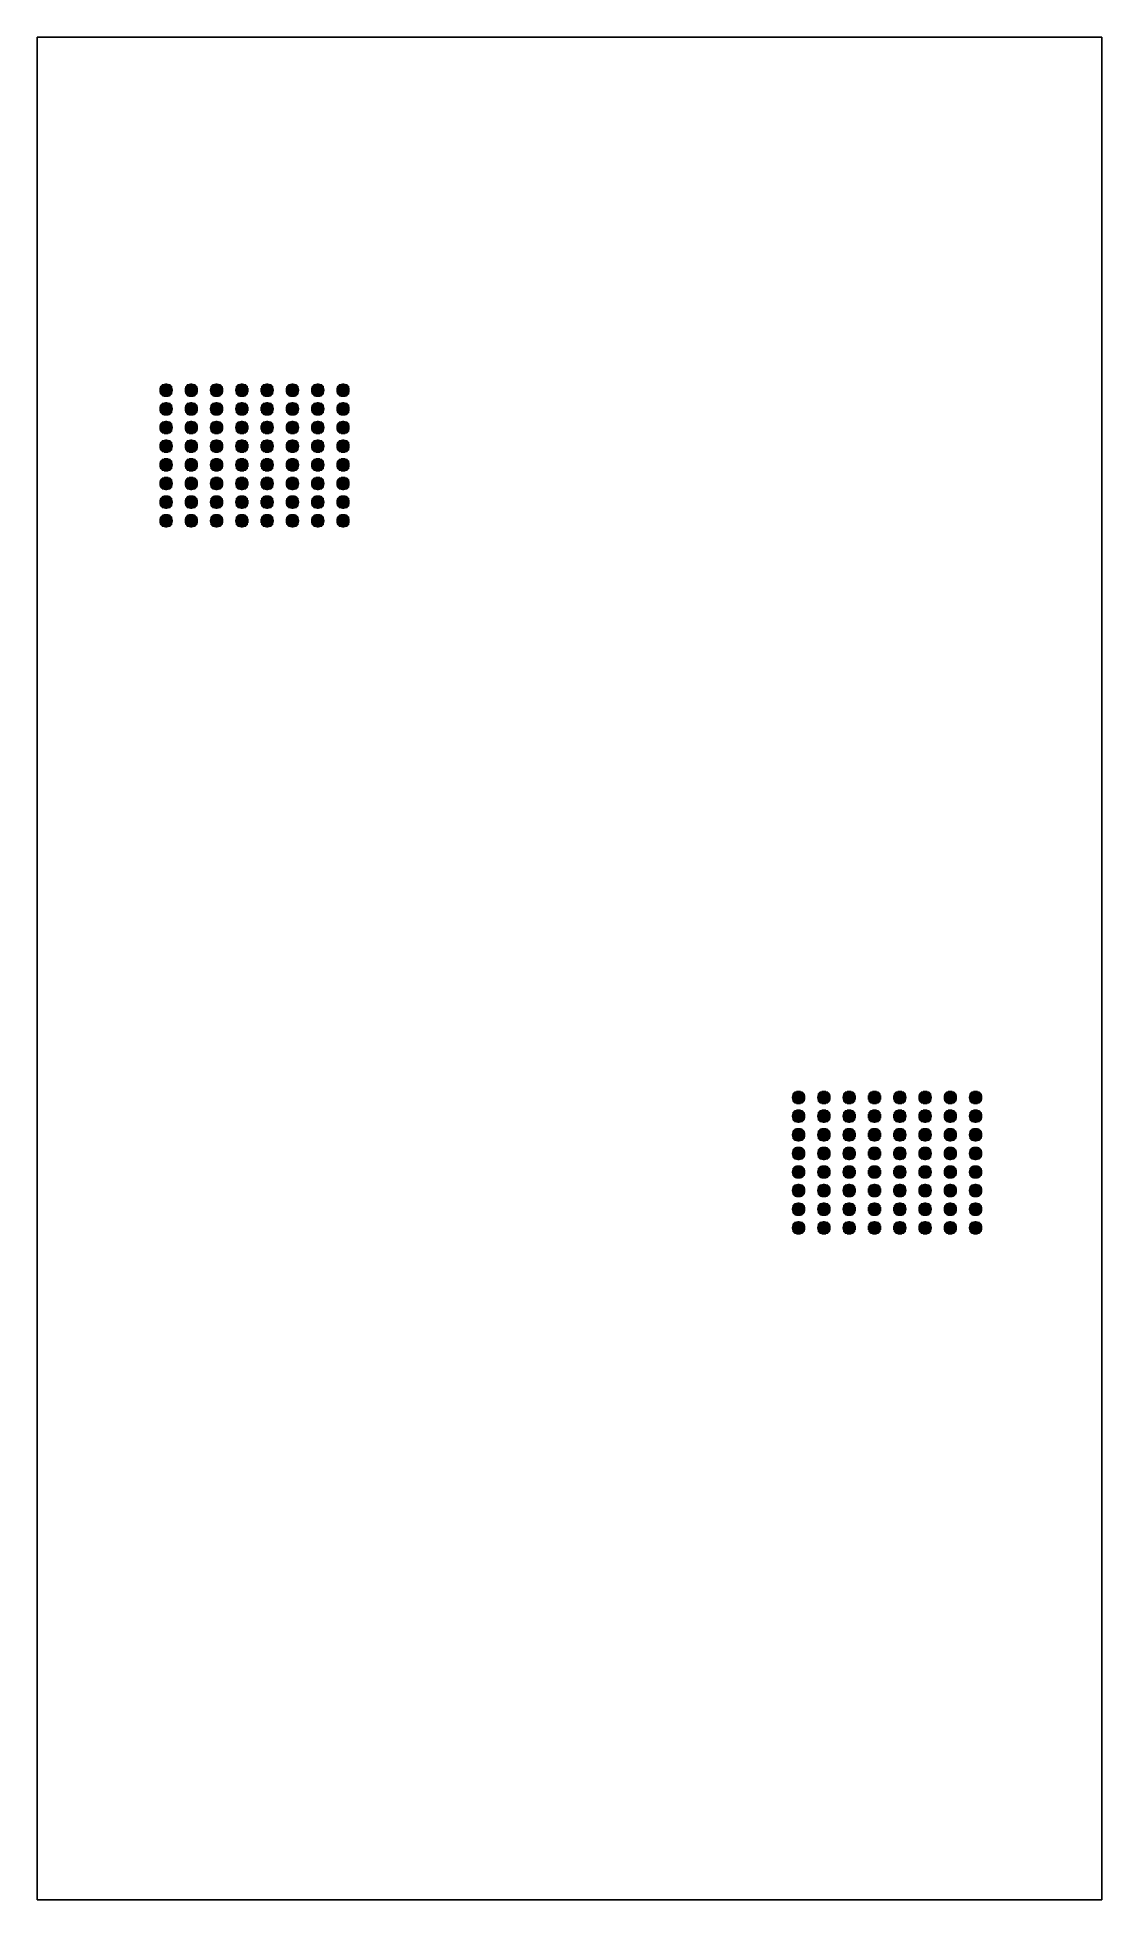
# Model space of a CAD drawing. Header units: inches. Extents: x 8.8 to 48.8, y 9.9 to 79.9.
import ezdxf

# ---------------------------------------------------------------- set-up
doc = ezdxf.new("R2010")
doc.units = ezdxf.units.IN
doc.header["$MEASUREMENT"] = 0
doc.layers.add('Raster', color=51, linetype='Continuous')

msp = doc.modelspace()

# ---------------------------------------------------------------- linework, layer by layer
at = {"layer": 'Raster'}
for p, q in [((8.791, 79.887), (48.791, 79.887)), ((8.791, 9.887), (8.791, 79.887)), ((48.791, 79.887), (48.791, 9.887)), ((13.88, 66.617), (13.38, 66.617)), ((13.874, 66.667), (13.385, 66.667)), ((13.874, 66.567), (13.385, 66.567)), ((13.859, 66.717), (13.4, 66.717)), ((13.859, 66.517), (13.4, 66.517)), ((13.43, 66.767), (13.43, 66.467)), ((13.83, 66.767), (13.43, 66.767)), ((13.48, 66.817), (13.48, 66.417)), ((13.78, 66.817), (13.48, 66.817)), ((13.53, 66.846), (13.53, 66.388)), ((13.58, 66.862), (13.58, 66.372)), ((13.63, 66.867), (13.63, 66.367)), ((13.68, 66.862), (13.68, 66.372)), ((13.73, 66.846), (13.73, 66.388)), ((13.78, 66.817), (13.78, 66.417)), ((13.83, 66.767), (13.83, 66.467)), ((14.83, 66.617), (14.33, 66.617)), ((14.824, 66.667), (14.335, 66.667)), ((14.824, 66.567), (14.335, 66.567)), ((14.809, 66.717), (14.35, 66.717)), ((14.809, 66.517), (14.35, 66.517)), ((14.38, 66.767), (14.38, 66.467)), ((14.78, 66.767), (14.38, 66.767)), ((14.43, 66.817), (14.43, 66.417)), ((14.73, 66.817), (14.43, 66.817)), ((14.48, 66.846), (14.48, 66.388)), ((14.53, 66.862), (14.53, 66.372)), ((14.58, 66.867), (14.58, 66.367)), ((14.63, 66.862), (14.63, 66.372)), ((14.68, 66.846), (14.68, 66.388)), ((14.73, 66.817), (14.73, 66.417)), ((14.78, 66.767), (14.78, 66.467)), ((15.78, 66.617), (15.28, 66.617)), ((15.774, 66.667), (15.285, 66.667)), ((15.774, 66.567), (15.285, 66.567)), ((15.759, 66.717), (15.3, 66.717)), ((15.759, 66.517), (15.3, 66.517)), ((15.33, 66.767), (15.33, 66.467)), ((15.73, 66.767), (15.33, 66.767)), ((15.38, 66.817), (15.38, 66.417)), ((15.68, 66.817), (15.38, 66.817)), ((15.43, 66.846), (15.43, 66.388)), ((15.48, 66.862), (15.48, 66.372)), ((15.53, 66.867), (15.53, 66.367)), ((15.58, 66.862), (15.58, 66.372)), ((15.63, 66.846), (15.63, 66.388)), ((15.68, 66.817), (15.68, 66.417)), ((15.73, 66.767), (15.73, 66.467)), ((16.73, 66.617), (16.23, 66.617)), ((16.724, 66.667), (16.235, 66.667)), ((16.724, 66.567), (16.235, 66.567)), ((16.709, 66.717), (16.25, 66.717)), ((16.709, 66.517), (16.25, 66.517)), ((16.28, 66.767), (16.28, 66.467)), ((16.68, 66.767), (16.28, 66.767)), ((16.33, 66.817), (16.33, 66.417)), ((16.63, 66.817), (16.33, 66.817)), ((16.38, 66.846), (16.38, 66.388)), ((16.43, 66.862), (16.43, 66.372)), ((16.48, 66.867), (16.48, 66.367)), ((16.53, 66.862), (16.53, 66.372)), ((16.58, 66.846), (16.58, 66.388)), ((16.63, 66.817), (16.63, 66.417)), ((16.68, 66.767), (16.68, 66.467)), ((17.68, 66.617), (17.18, 66.617)), ((17.674, 66.667), (17.185, 66.667)), ((17.674, 66.567), (17.185, 66.567)), ((17.659, 66.717), (17.2, 66.717)), ((17.659, 66.517), (17.2, 66.517)), ((17.23, 66.767), (17.23, 66.467)), ((17.63, 66.767), (17.23, 66.767)), ((17.28, 66.817), (17.28, 66.417)), ((17.58, 66.817), (17.28, 66.817)), ((17.33, 66.846), (17.33, 66.388)), ((17.38, 66.862), (17.38, 66.372)), ((17.43, 66.867), (17.43, 66.367)), ((17.48, 66.862), (17.48, 66.372)), ((17.53, 66.846), (17.53, 66.388)), ((17.58, 66.817), (17.58, 66.417)), ((17.63, 66.767), (17.63, 66.467)), ((18.63, 66.617), (18.13, 66.617)), ((18.624, 66.667), (18.135, 66.667)), ((18.624, 66.567), (18.135, 66.567)), ((18.609, 66.717), (18.15, 66.717)), ((18.609, 66.517), (18.15, 66.517)), ((18.18, 66.767), (18.18, 66.467)), ((18.58, 66.767), (18.18, 66.767)), ((18.23, 66.817), (18.23, 66.417)), ((18.53, 66.817), (18.23, 66.817)), ((18.28, 66.846), (18.28, 66.388)), ((18.33, 66.862), (18.33, 66.372)), ((18.38, 66.867), (18.38, 66.367)), ((18.43, 66.862), (18.43, 66.372)), ((18.48, 66.846), (18.48, 66.388)), ((18.53, 66.817), (18.53, 66.417)), ((18.58, 66.767), (18.58, 66.467)), ((19.58, 66.617), (19.08, 66.617)), ((19.574, 66.667), (19.085, 66.667)), ((19.574, 66.567), (19.085, 66.567)), ((19.559, 66.717), (19.1, 66.717)), ((19.559, 66.517), (19.1, 66.517)), ((19.13, 66.767), (19.13, 66.467)), ((19.53, 66.767), (19.13, 66.767)), ((19.18, 66.817), (19.18, 66.417)), ((19.48, 66.817), (19.18, 66.817)), ((19.23, 66.846), (19.23, 66.388)), ((19.28, 66.862), (19.28, 66.372)), ((19.33, 66.867), (19.33, 66.367)), ((19.38, 66.862), (19.38, 66.372)), ((19.43, 66.846), (19.43, 66.388)), ((19.48, 66.817), (19.48, 66.417)), ((19.53, 66.767), (19.53, 66.467)), ((20.53, 66.617), (20.03, 66.617)), ((20.524, 66.667), (20.035, 66.667)), ((20.524, 66.567), (20.035, 66.567)), ((20.509, 66.717), (20.05, 66.717)), ((20.509, 66.517), (20.05, 66.517)), ((20.08, 66.767), (20.08, 66.467)), ((20.48, 66.767), (20.08, 66.767)), ((20.13, 66.817), (20.13, 66.417)), ((20.43, 66.817), (20.13, 66.817)), ((20.18, 66.846), (20.18, 66.388)), ((20.23, 66.862), (20.23, 66.372)), ((20.28, 66.867), (20.28, 66.367)), ((20.33, 66.862), (20.33, 66.372)), ((20.38, 66.846), (20.38, 66.388)), ((20.43, 66.817), (20.43, 66.417)), ((20.48, 66.767), (20.48, 66.467)), ((13.88, 65.917), (13.38, 65.917)), ((13.874, 65.967), (13.385, 65.967)), ((13.874, 65.867), (13.385, 65.867)), ((13.859, 66.017), (13.4, 66.017)), ((13.859, 65.817), (13.4, 65.817)), ((13.83, 66.467), (13.43, 66.467)), ((13.43, 66.067), (13.43, 65.767)), ((13.83, 66.067), (13.43, 66.067)), ((13.78, 66.417), (13.48, 66.417)), ((13.48, 66.117), (13.48, 65.717)), ((13.78, 66.117), (13.48, 66.117)), ((13.53, 66.146), (13.53, 65.688)), ((13.58, 66.162), (13.58, 65.672)), ((13.63, 66.167), (13.63, 65.667)), ((13.68, 66.162), (13.68, 65.672)), ((13.73, 66.146), (13.73, 65.688)), ((13.78, 66.117), (13.78, 65.717)), ((13.83, 66.067), (13.83, 65.767)), ((14.83, 65.917), (14.33, 65.917)), ((14.824, 65.967), (14.335, 65.967)), ((14.824, 65.867), (14.335, 65.867)), ((14.809, 66.017), (14.35, 66.017)), ((14.809, 65.817), (14.35, 65.817)), ((14.78, 66.467), (14.38, 66.467)), ((14.38, 66.067), (14.38, 65.767)), ((14.78, 66.067), (14.38, 66.067)), ((14.73, 66.417), (14.43, 66.417)), ((14.43, 66.117), (14.43, 65.717)), ((14.73, 66.117), (14.43, 66.117)), ((14.48, 66.146), (14.48, 65.688)), ((14.53, 66.162), (14.53, 65.672)), ((14.58, 66.167), (14.58, 65.667)), ((14.63, 66.162), (14.63, 65.672)), ((14.68, 66.146), (14.68, 65.688)), ((14.73, 66.117), (14.73, 65.717)), ((14.78, 66.067), (14.78, 65.767)), ((15.78, 65.917), (15.28, 65.917)), ((15.774, 65.967), (15.285, 65.967)), ((15.774, 65.867), (15.285, 65.867)), ((15.759, 66.017), (15.3, 66.017)), ((15.759, 65.817), (15.3, 65.817)), ((15.73, 66.467), (15.33, 66.467)), ((15.33, 66.067), (15.33, 65.767)), ((15.73, 66.067), (15.33, 66.067)), ((15.68, 66.417), (15.38, 66.417)), ((15.38, 66.117), (15.38, 65.717)), ((15.68, 66.117), (15.38, 66.117)), ((15.43, 66.146), (15.43, 65.688)), ((15.48, 66.162), (15.48, 65.672)), ((15.53, 66.167), (15.53, 65.667)), ((15.58, 66.162), (15.58, 65.672)), ((15.63, 66.146), (15.63, 65.688)), ((15.68, 66.117), (15.68, 65.717)), ((15.73, 66.067), (15.73, 65.767)), ((16.73, 65.917), (16.23, 65.917)), ((16.724, 65.967), (16.235, 65.967)), ((16.724, 65.867), (16.235, 65.867)), ((16.709, 66.017), (16.25, 66.017)), ((16.709, 65.817), (16.25, 65.817)), ((16.68, 66.467), (16.28, 66.467)), ((16.28, 66.067), (16.28, 65.767)), ((16.68, 66.067), (16.28, 66.067)), ((16.63, 66.417), (16.33, 66.417)), ((16.33, 66.117), (16.33, 65.717)), ((16.63, 66.117), (16.33, 66.117)), ((16.38, 66.146), (16.38, 65.688)), ((16.43, 66.162), (16.43, 65.672)), ((16.48, 66.167), (16.48, 65.667)), ((16.53, 66.162), (16.53, 65.672)), ((16.58, 66.146), (16.58, 65.688)), ((16.63, 66.117), (16.63, 65.717)), ((16.68, 66.067), (16.68, 65.767)), ((17.68, 65.917), (17.18, 65.917)), ((17.674, 65.967), (17.185, 65.967)), ((17.674, 65.867), (17.185, 65.867)), ((17.659, 66.017), (17.2, 66.017)), ((17.659, 65.817), (17.2, 65.817)), ((17.63, 66.467), (17.23, 66.467)), ((17.23, 66.067), (17.23, 65.767)), ((17.63, 66.067), (17.23, 66.067)), ((17.58, 66.417), (17.28, 66.417)), ((17.28, 66.117), (17.28, 65.717)), ((17.58, 66.117), (17.28, 66.117)), ((17.33, 66.146), (17.33, 65.688)), ((17.38, 66.162), (17.38, 65.672)), ((17.43, 66.167), (17.43, 65.667)), ((17.48, 66.162), (17.48, 65.672)), ((17.53, 66.146), (17.53, 65.688)), ((17.58, 66.117), (17.58, 65.717)), ((17.63, 66.067), (17.63, 65.767)), ((18.63, 65.917), (18.13, 65.917)), ((18.624, 65.967), (18.135, 65.967)), ((18.624, 65.867), (18.135, 65.867)), ((18.609, 66.017), (18.15, 66.017)), ((18.609, 65.817), (18.15, 65.817)), ((18.58, 66.467), (18.18, 66.467)), ((18.18, 66.067), (18.18, 65.767)), ((18.58, 66.067), (18.18, 66.067)), ((18.53, 66.417), (18.23, 66.417)), ((18.23, 66.117), (18.23, 65.717)), ((18.53, 66.117), (18.23, 66.117)), ((18.28, 66.146), (18.28, 65.688)), ((18.33, 66.162), (18.33, 65.672)), ((18.38, 66.167), (18.38, 65.667)), ((18.43, 66.162), (18.43, 65.672)), ((18.48, 66.146), (18.48, 65.688)), ((18.53, 66.117), (18.53, 65.717)), ((18.58, 66.067), (18.58, 65.767)), ((19.58, 65.917), (19.08, 65.917)), ((19.574, 65.967), (19.085, 65.967)), ((19.574, 65.867), (19.085, 65.867)), ((19.559, 66.017), (19.1, 66.017)), ((19.559, 65.817), (19.1, 65.817)), ((19.53, 66.467), (19.13, 66.467)), ((19.13, 66.067), (19.13, 65.767)), ((19.53, 66.067), (19.13, 66.067)), ((19.48, 66.417), (19.18, 66.417)), ((19.18, 66.117), (19.18, 65.717)), ((19.48, 66.117), (19.18, 66.117)), ((19.23, 66.146), (19.23, 65.688)), ((19.28, 66.162), (19.28, 65.672)), ((19.33, 66.167), (19.33, 65.667)), ((19.38, 66.162), (19.38, 65.672)), ((19.43, 66.146), (19.43, 65.688)), ((19.48, 66.117), (19.48, 65.717)), ((19.53, 66.067), (19.53, 65.767)), ((20.53, 65.917), (20.03, 65.917)), ((20.524, 65.967), (20.035, 65.967)), ((20.524, 65.867), (20.035, 65.867)), ((20.509, 66.017), (20.05, 66.017)), ((20.509, 65.817), (20.05, 65.817)), ((20.48, 66.467), (20.08, 66.467)), ((20.08, 66.067), (20.08, 65.767)), ((20.48, 66.067), (20.08, 66.067)), ((20.43, 66.417), (20.13, 66.417)), ((20.13, 66.117), (20.13, 65.717)), ((20.43, 66.117), (20.13, 66.117)), ((20.18, 66.146), (20.18, 65.688)), ((20.23, 66.162), (20.23, 65.672)), ((20.28, 66.167), (20.28, 65.667)), ((20.33, 66.162), (20.33, 65.672)), ((20.38, 66.146), (20.38, 65.688)), ((20.43, 66.117), (20.43, 65.717)), ((20.48, 66.067), (20.48, 65.767)), ((13.88, 65.217), (13.38, 65.217)), ((13.874, 65.267), (13.385, 65.267)), ((13.874, 65.167), (13.385, 65.167)), ((13.859, 65.317), (13.4, 65.317)), ((13.859, 65.117), (13.4, 65.117)), ((13.83, 65.767), (13.43, 65.767)), ((13.43, 65.367), (13.43, 65.067)), ((13.83, 65.367), (13.43, 65.367)), ((13.78, 65.717), (13.48, 65.717)), ((13.48, 65.417), (13.48, 65.017)), ((13.78, 65.417), (13.48, 65.417)), ((13.53, 65.446), (13.53, 64.988)), ((13.58, 65.462), (13.58, 64.972)), ((13.63, 65.467), (13.63, 64.967)), ((13.68, 65.462), (13.68, 64.972)), ((13.73, 65.446), (13.73, 64.988)), ((13.78, 65.417), (13.78, 65.017)), ((13.83, 65.367), (13.83, 65.067)), ((14.83, 65.217), (14.33, 65.217)), ((14.824, 65.267), (14.335, 65.267)), ((14.824, 65.167), (14.335, 65.167)), ((14.809, 65.317), (14.35, 65.317)), ((14.809, 65.117), (14.35, 65.117)), ((14.78, 65.767), (14.38, 65.767)), ((14.38, 65.367), (14.38, 65.067)), ((14.78, 65.367), (14.38, 65.367)), ((14.73, 65.717), (14.43, 65.717)), ((14.43, 65.417), (14.43, 65.017)), ((14.73, 65.417), (14.43, 65.417)), ((14.48, 65.446), (14.48, 64.988)), ((14.53, 65.462), (14.53, 64.972)), ((14.58, 65.467), (14.58, 64.967)), ((14.63, 65.462), (14.63, 64.972)), ((14.68, 65.446), (14.68, 64.988)), ((14.73, 65.417), (14.73, 65.017)), ((14.78, 65.367), (14.78, 65.067)), ((15.78, 65.217), (15.28, 65.217)), ((15.774, 65.267), (15.285, 65.267)), ((15.774, 65.167), (15.285, 65.167)), ((15.759, 65.317), (15.3, 65.317)), ((15.759, 65.117), (15.3, 65.117)), ((15.73, 65.767), (15.33, 65.767)), ((15.33, 65.367), (15.33, 65.067)), ((15.73, 65.367), (15.33, 65.367)), ((15.68, 65.717), (15.38, 65.717)), ((15.38, 65.417), (15.38, 65.017)), ((15.68, 65.417), (15.38, 65.417)), ((15.43, 65.446), (15.43, 64.988)), ((15.48, 65.462), (15.48, 64.972)), ((15.53, 65.467), (15.53, 64.967)), ((15.58, 65.462), (15.58, 64.972)), ((15.63, 65.446), (15.63, 64.988)), ((15.68, 65.417), (15.68, 65.017)), ((15.73, 65.367), (15.73, 65.067)), ((16.73, 65.217), (16.23, 65.217)), ((16.724, 65.267), (16.235, 65.267)), ((16.724, 65.167), (16.235, 65.167)), ((16.709, 65.317), (16.25, 65.317)), ((16.709, 65.117), (16.25, 65.117)), ((16.68, 65.767), (16.28, 65.767)), ((16.28, 65.367), (16.28, 65.067)), ((16.68, 65.367), (16.28, 65.367)), ((16.63, 65.717), (16.33, 65.717)), ((16.33, 65.417), (16.33, 65.017)), ((16.63, 65.417), (16.33, 65.417)), ((16.38, 65.446), (16.38, 64.988)), ((16.43, 65.462), (16.43, 64.972)), ((16.48, 65.467), (16.48, 64.967)), ((16.53, 65.462), (16.53, 64.972)), ((16.58, 65.446), (16.58, 64.988)), ((16.63, 65.417), (16.63, 65.017)), ((16.68, 65.367), (16.68, 65.067)), ((17.68, 65.217), (17.18, 65.217)), ((17.674, 65.267), (17.185, 65.267)), ((17.674, 65.167), (17.185, 65.167)), ((17.659, 65.317), (17.2, 65.317)), ((17.659, 65.117), (17.2, 65.117)), ((17.63, 65.767), (17.23, 65.767)), ((17.23, 65.367), (17.23, 65.067)), ((17.63, 65.367), (17.23, 65.367)), ((17.58, 65.717), (17.28, 65.717)), ((17.28, 65.417), (17.28, 65.017)), ((17.58, 65.417), (17.28, 65.417)), ((17.33, 65.446), (17.33, 64.988)), ((17.38, 65.462), (17.38, 64.972)), ((17.43, 65.467), (17.43, 64.967)), ((17.48, 65.462), (17.48, 64.972)), ((17.53, 65.446), (17.53, 64.988)), ((17.58, 65.417), (17.58, 65.017)), ((17.63, 65.367), (17.63, 65.067)), ((18.63, 65.217), (18.13, 65.217)), ((18.624, 65.267), (18.135, 65.267)), ((18.624, 65.167), (18.135, 65.167)), ((18.609, 65.317), (18.15, 65.317)), ((18.609, 65.117), (18.15, 65.117)), ((18.58, 65.767), (18.18, 65.767)), ((18.18, 65.367), (18.18, 65.067)), ((18.58, 65.367), (18.18, 65.367)), ((18.53, 65.717), (18.23, 65.717)), ((18.23, 65.417), (18.23, 65.017)), ((18.53, 65.417), (18.23, 65.417)), ((18.28, 65.446), (18.28, 64.988)), ((18.33, 65.462), (18.33, 64.972)), ((18.38, 65.467), (18.38, 64.967)), ((18.43, 65.462), (18.43, 64.972)), ((18.48, 65.446), (18.48, 64.988)), ((18.53, 65.417), (18.53, 65.017)), ((18.58, 65.367), (18.58, 65.067)), ((19.58, 65.217), (19.08, 65.217)), ((19.574, 65.267), (19.085, 65.267)), ((19.574, 65.167), (19.085, 65.167)), ((19.559, 65.317), (19.1, 65.317)), ((19.559, 65.117), (19.1, 65.117)), ((19.53, 65.767), (19.13, 65.767)), ((19.13, 65.367), (19.13, 65.067)), ((19.53, 65.367), (19.13, 65.367)), ((19.48, 65.717), (19.18, 65.717)), ((19.18, 65.417), (19.18, 65.017)), ((19.48, 65.417), (19.18, 65.417)), ((19.23, 65.446), (19.23, 64.988)), ((19.28, 65.462), (19.28, 64.972)), ((19.33, 65.467), (19.33, 64.967)), ((19.38, 65.462), (19.38, 64.972)), ((19.43, 65.446), (19.43, 64.988)), ((19.48, 65.417), (19.48, 65.017)), ((19.53, 65.367), (19.53, 65.067)), ((20.53, 65.217), (20.03, 65.217)), ((20.524, 65.267), (20.035, 65.267)), ((20.524, 65.167), (20.035, 65.167)), ((20.509, 65.317), (20.05, 65.317)), ((20.509, 65.117), (20.05, 65.117)), ((20.48, 65.767), (20.08, 65.767)), ((20.08, 65.367), (20.08, 65.067)), ((20.48, 65.367), (20.08, 65.367)), ((20.43, 65.717), (20.13, 65.717)), ((20.13, 65.417), (20.13, 65.017)), ((20.43, 65.417), (20.13, 65.417)), ((20.18, 65.446), (20.18, 64.988)), ((20.23, 65.462), (20.23, 64.972)), ((20.28, 65.467), (20.28, 64.967)), ((20.33, 65.462), (20.33, 64.972)), ((20.38, 65.446), (20.38, 64.988)), ((20.43, 65.417), (20.43, 65.017)), ((20.48, 65.367), (20.48, 65.067)), ((13.88, 64.517), (13.38, 64.517)), ((13.874, 64.567), (13.385, 64.567)), ((13.874, 64.467), (13.385, 64.467)), ((13.859, 64.617), (13.4, 64.617)), ((13.859, 64.417), (13.4, 64.417)), ((13.83, 65.067), (13.43, 65.067)), ((13.43, 64.667), (13.43, 64.367)), ((13.83, 64.667), (13.43, 64.667)), ((13.78, 65.017), (13.48, 65.017)), ((13.48, 64.717), (13.48, 64.317)), ((13.78, 64.717), (13.48, 64.717)), ((13.53, 64.746), (13.53, 64.288)), ((13.58, 64.762), (13.58, 64.272)), ((13.63, 64.767), (13.63, 64.267)), ((13.68, 64.762), (13.68, 64.272)), ((13.73, 64.746), (13.73, 64.288)), ((13.78, 64.717), (13.78, 64.317)), ((13.83, 64.667), (13.83, 64.367)), ((14.83, 64.517), (14.33, 64.517)), ((14.824, 64.567), (14.335, 64.567)), ((14.824, 64.467), (14.335, 64.467)), ((14.809, 64.617), (14.35, 64.617)), ((14.809, 64.417), (14.35, 64.417)), ((14.78, 65.067), (14.38, 65.067)), ((14.38, 64.667), (14.38, 64.367)), ((14.78, 64.667), (14.38, 64.667)), ((14.73, 65.017), (14.43, 65.017)), ((14.43, 64.717), (14.43, 64.317)), ((14.73, 64.717), (14.43, 64.717)), ((14.48, 64.746), (14.48, 64.288)), ((14.53, 64.762), (14.53, 64.272)), ((14.58, 64.767), (14.58, 64.267)), ((14.63, 64.762), (14.63, 64.272)), ((14.68, 64.746), (14.68, 64.288)), ((14.73, 64.717), (14.73, 64.317)), ((14.78, 64.667), (14.78, 64.367)), ((15.78, 64.517), (15.28, 64.517)), ((15.774, 64.567), (15.285, 64.567)), ((15.774, 64.467), (15.285, 64.467)), ((15.759, 64.617), (15.3, 64.617)), ((15.759, 64.417), (15.3, 64.417)), ((15.73, 65.067), (15.33, 65.067)), ((15.33, 64.667), (15.33, 64.367)), ((15.73, 64.667), (15.33, 64.667)), ((15.68, 65.017), (15.38, 65.017)), ((15.38, 64.717), (15.38, 64.317)), ((15.68, 64.717), (15.38, 64.717)), ((15.43, 64.746), (15.43, 64.288)), ((15.48, 64.762), (15.48, 64.272)), ((15.53, 64.767), (15.53, 64.267)), ((15.58, 64.762), (15.58, 64.272)), ((15.63, 64.746), (15.63, 64.288)), ((15.68, 64.717), (15.68, 64.317)), ((15.73, 64.667), (15.73, 64.367)), ((16.73, 64.517), (16.23, 64.517)), ((16.724, 64.567), (16.235, 64.567)), ((16.724, 64.467), (16.235, 64.467)), ((16.709, 64.617), (16.25, 64.617)), ((16.709, 64.417), (16.25, 64.417)), ((16.68, 65.067), (16.28, 65.067)), ((16.28, 64.667), (16.28, 64.367)), ((16.68, 64.667), (16.28, 64.667)), ((16.63, 65.017), (16.33, 65.017)), ((16.33, 64.717), (16.33, 64.317)), ((16.63, 64.717), (16.33, 64.717)), ((16.38, 64.746), (16.38, 64.288)), ((16.43, 64.762), (16.43, 64.272)), ((16.48, 64.767), (16.48, 64.267)), ((16.53, 64.762), (16.53, 64.272)), ((16.58, 64.746), (16.58, 64.288)), ((16.63, 64.717), (16.63, 64.317)), ((16.68, 64.667), (16.68, 64.367)), ((17.68, 64.517), (17.18, 64.517)), ((17.674, 64.567), (17.185, 64.567)), ((17.674, 64.467), (17.185, 64.467)), ((17.659, 64.617), (17.2, 64.617)), ((17.659, 64.417), (17.2, 64.417)), ((17.63, 65.067), (17.23, 65.067)), ((17.23, 64.667), (17.23, 64.367)), ((17.63, 64.667), (17.23, 64.667)), ((17.58, 65.017), (17.28, 65.017)), ((17.28, 64.717), (17.28, 64.317)), ((17.58, 64.717), (17.28, 64.717)), ((17.33, 64.746), (17.33, 64.288)), ((17.38, 64.762), (17.38, 64.272)), ((17.43, 64.767), (17.43, 64.267)), ((17.48, 64.762), (17.48, 64.272)), ((17.53, 64.746), (17.53, 64.288)), ((17.58, 64.717), (17.58, 64.317)), ((17.63, 64.667), (17.63, 64.367)), ((18.63, 64.517), (18.13, 64.517)), ((18.624, 64.567), (18.135, 64.567)), ((18.624, 64.467), (18.135, 64.467)), ((18.609, 64.617), (18.15, 64.617)), ((18.609, 64.417), (18.15, 64.417)), ((18.58, 65.067), (18.18, 65.067)), ((18.18, 64.667), (18.18, 64.367)), ((18.58, 64.667), (18.18, 64.667)), ((18.53, 65.017), (18.23, 65.017)), ((18.23, 64.717), (18.23, 64.317)), ((18.53, 64.717), (18.23, 64.717)), ((18.28, 64.746), (18.28, 64.288)), ((18.33, 64.762), (18.33, 64.272)), ((18.38, 64.767), (18.38, 64.267)), ((18.43, 64.762), (18.43, 64.272)), ((18.48, 64.746), (18.48, 64.288)), ((18.53, 64.717), (18.53, 64.317)), ((18.58, 64.667), (18.58, 64.367)), ((19.58, 64.517), (19.08, 64.517)), ((19.574, 64.567), (19.085, 64.567)), ((19.574, 64.467), (19.085, 64.467)), ((19.559, 64.617), (19.1, 64.617)), ((19.559, 64.417), (19.1, 64.417)), ((19.53, 65.067), (19.13, 65.067)), ((19.13, 64.667), (19.13, 64.367)), ((19.53, 64.667), (19.13, 64.667)), ((19.48, 65.017), (19.18, 65.017)), ((19.18, 64.717), (19.18, 64.317)), ((19.48, 64.717), (19.18, 64.717)), ((19.23, 64.746), (19.23, 64.288)), ((19.28, 64.762), (19.28, 64.272)), ((19.33, 64.767), (19.33, 64.267)), ((19.38, 64.762), (19.38, 64.272)), ((19.43, 64.746), (19.43, 64.288)), ((19.48, 64.717), (19.48, 64.317)), ((19.53, 64.667), (19.53, 64.367)), ((20.53, 64.517), (20.03, 64.517)), ((20.524, 64.567), (20.035, 64.567)), ((20.524, 64.467), (20.035, 64.467)), ((20.509, 64.617), (20.05, 64.617)), ((20.509, 64.417), (20.05, 64.417)), ((20.48, 65.067), (20.08, 65.067)), ((20.08, 64.667), (20.08, 64.367)), ((20.48, 64.667), (20.08, 64.667)), ((20.43, 65.017), (20.13, 65.017)), ((20.13, 64.717), (20.13, 64.317)), ((20.43, 64.717), (20.13, 64.717)), ((20.18, 64.746), (20.18, 64.288)), ((20.23, 64.762), (20.23, 64.272)), ((20.28, 64.767), (20.28, 64.267)), ((20.33, 64.762), (20.33, 64.272)), ((20.38, 64.746), (20.38, 64.288)), ((20.43, 64.717), (20.43, 64.317)), ((20.48, 64.667), (20.48, 64.367)), ((13.88, 63.817), (13.38, 63.817)), ((13.874, 63.867), (13.385, 63.867)), ((13.874, 63.767), (13.385, 63.767)), ((13.859, 63.917), (13.4, 63.917)), ((13.859, 63.717), (13.4, 63.717)), ((13.83, 64.367), (13.43, 64.367)), ((13.43, 63.967), (13.43, 63.667)), ((13.83, 63.967), (13.43, 63.967)), ((13.78, 64.317), (13.48, 64.317)), ((13.48, 64.017), (13.48, 63.617)), ((13.78, 64.017), (13.48, 64.017)), ((13.53, 64.046), (13.53, 63.588)), ((13.58, 64.062), (13.58, 63.572)), ((13.63, 64.067), (13.63, 63.567)), ((13.68, 64.062), (13.68, 63.572)), ((13.73, 64.046), (13.73, 63.588)), ((13.78, 64.017), (13.78, 63.617)), ((13.83, 63.967), (13.83, 63.667)), ((14.83, 63.817), (14.33, 63.817)), ((14.824, 63.867), (14.335, 63.867)), ((14.824, 63.767), (14.335, 63.767)), ((14.809, 63.917), (14.35, 63.917)), ((14.809, 63.717), (14.35, 63.717)), ((14.78, 64.367), (14.38, 64.367)), ((14.38, 63.967), (14.38, 63.667)), ((14.78, 63.967), (14.38, 63.967)), ((14.73, 64.317), (14.43, 64.317)), ((14.43, 64.017), (14.43, 63.617)), ((14.73, 64.017), (14.43, 64.017)), ((14.48, 64.046), (14.48, 63.588)), ((14.53, 64.062), (14.53, 63.572)), ((14.58, 64.067), (14.58, 63.567)), ((14.63, 64.062), (14.63, 63.572)), ((14.68, 64.046), (14.68, 63.588)), ((14.73, 64.017), (14.73, 63.617)), ((14.78, 63.967), (14.78, 63.667)), ((15.78, 63.817), (15.28, 63.817)), ((15.774, 63.867), (15.285, 63.867)), ((15.774, 63.767), (15.285, 63.767)), ((15.759, 63.917), (15.3, 63.917)), ((15.759, 63.717), (15.3, 63.717)), ((15.73, 64.367), (15.33, 64.367)), ((15.33, 63.967), (15.33, 63.667)), ((15.73, 63.967), (15.33, 63.967)), ((15.68, 64.317), (15.38, 64.317)), ((15.38, 64.017), (15.38, 63.617)), ((15.68, 64.017), (15.38, 64.017)), ((15.43, 64.046), (15.43, 63.588)), ((15.48, 64.062), (15.48, 63.572)), ((15.53, 64.067), (15.53, 63.567)), ((15.58, 64.062), (15.58, 63.572)), ((15.63, 64.046), (15.63, 63.588)), ((15.68, 64.017), (15.68, 63.617)), ((15.73, 63.967), (15.73, 63.667)), ((16.73, 63.817), (16.23, 63.817)), ((16.724, 63.867), (16.235, 63.867)), ((16.724, 63.767), (16.235, 63.767)), ((16.709, 63.917), (16.25, 63.917)), ((16.709, 63.717), (16.25, 63.717)), ((16.68, 64.367), (16.28, 64.367)), ((16.28, 63.967), (16.28, 63.667)), ((16.68, 63.967), (16.28, 63.967)), ((16.63, 64.317), (16.33, 64.317)), ((16.33, 64.017), (16.33, 63.617)), ((16.63, 64.017), (16.33, 64.017)), ((16.38, 64.046), (16.38, 63.588)), ((16.43, 64.062), (16.43, 63.572)), ((16.48, 64.067), (16.48, 63.567)), ((16.53, 64.062), (16.53, 63.572)), ((16.58, 64.046), (16.58, 63.588)), ((16.63, 64.017), (16.63, 63.617)), ((16.68, 63.967), (16.68, 63.667)), ((17.68, 63.817), (17.18, 63.817)), ((17.674, 63.867), (17.185, 63.867)), ((17.674, 63.767), (17.185, 63.767)), ((17.659, 63.917), (17.2, 63.917)), ((17.659, 63.717), (17.2, 63.717)), ((17.63, 64.367), (17.23, 64.367)), ((17.23, 63.967), (17.23, 63.667)), ((17.63, 63.967), (17.23, 63.967)), ((17.58, 64.317), (17.28, 64.317)), ((17.28, 64.017), (17.28, 63.617)), ((17.58, 64.017), (17.28, 64.017)), ((17.33, 64.046), (17.33, 63.588)), ((17.38, 64.062), (17.38, 63.572)), ((17.43, 64.067), (17.43, 63.567)), ((17.48, 64.062), (17.48, 63.572)), ((17.53, 64.046), (17.53, 63.588)), ((17.58, 64.017), (17.58, 63.617)), ((17.63, 63.967), (17.63, 63.667)), ((18.63, 63.817), (18.13, 63.817)), ((18.624, 63.867), (18.135, 63.867)), ((18.624, 63.767), (18.135, 63.767)), ((18.609, 63.917), (18.15, 63.917)), ((18.609, 63.717), (18.15, 63.717)), ((18.58, 64.367), (18.18, 64.367)), ((18.18, 63.967), (18.18, 63.667)), ((18.58, 63.967), (18.18, 63.967)), ((18.53, 64.317), (18.23, 64.317)), ((18.23, 64.017), (18.23, 63.617)), ((18.53, 64.017), (18.23, 64.017)), ((18.28, 64.046), (18.28, 63.588)), ((18.33, 64.062), (18.33, 63.572)), ((18.38, 64.067), (18.38, 63.567)), ((18.43, 64.062), (18.43, 63.572)), ((18.48, 64.046), (18.48, 63.588)), ((18.53, 64.017), (18.53, 63.617)), ((18.58, 63.967), (18.58, 63.667)), ((19.58, 63.817), (19.08, 63.817)), ((19.574, 63.867), (19.085, 63.867)), ((19.574, 63.767), (19.085, 63.767)), ((19.559, 63.917), (19.1, 63.917)), ((19.559, 63.717), (19.1, 63.717)), ((19.53, 64.367), (19.13, 64.367)), ((19.13, 63.967), (19.13, 63.667)), ((19.53, 63.967), (19.13, 63.967)), ((19.48, 64.317), (19.18, 64.317)), ((19.18, 64.017), (19.18, 63.617)), ((19.48, 64.017), (19.18, 64.017)), ((19.23, 64.046), (19.23, 63.588)), ((19.28, 64.062), (19.28, 63.572)), ((19.33, 64.067), (19.33, 63.567)), ((19.38, 64.062), (19.38, 63.572)), ((19.43, 64.046), (19.43, 63.588)), ((19.48, 64.017), (19.48, 63.617)), ((19.53, 63.967), (19.53, 63.667)), ((20.53, 63.817), (20.03, 63.817)), ((20.524, 63.867), (20.035, 63.867)), ((20.524, 63.767), (20.035, 63.767)), ((20.509, 63.917), (20.05, 63.917)), ((20.509, 63.717), (20.05, 63.717)), ((20.48, 64.367), (20.08, 64.367)), ((20.08, 63.967), (20.08, 63.667)), ((20.48, 63.967), (20.08, 63.967)), ((20.43, 64.317), (20.13, 64.317)), ((20.13, 64.017), (20.13, 63.617)), ((20.43, 64.017), (20.13, 64.017)), ((20.18, 64.046), (20.18, 63.588)), ((20.23, 64.062), (20.23, 63.572)), ((20.28, 64.067), (20.28, 63.567)), ((20.33, 64.062), (20.33, 63.572)), ((20.38, 64.046), (20.38, 63.588)), ((20.43, 64.017), (20.43, 63.617)), ((20.48, 63.967), (20.48, 63.667)), ((13.88, 63.117), (13.38, 63.117)), ((13.874, 63.167), (13.385, 63.167)), ((13.874, 63.067), (13.385, 63.067)), ((13.859, 63.217), (13.4, 63.217)), ((13.859, 63.017), (13.4, 63.017)), ((13.83, 63.667), (13.43, 63.667)), ((13.43, 63.267), (13.43, 62.967)), ((13.83, 63.267), (13.43, 63.267)), ((13.78, 63.617), (13.48, 63.617)), ((13.48, 63.317), (13.48, 62.917)), ((13.78, 63.317), (13.48, 63.317)), ((13.53, 63.346), (13.53, 62.888)), ((13.58, 63.362), (13.58, 62.872)), ((13.63, 63.367), (13.63, 62.867)), ((13.68, 63.362), (13.68, 62.872)), ((13.73, 63.346), (13.73, 62.888)), ((13.78, 63.317), (13.78, 62.917)), ((13.83, 63.267), (13.83, 62.967)), ((14.83, 63.117), (14.33, 63.117)), ((14.824, 63.167), (14.335, 63.167)), ((14.824, 63.067), (14.335, 63.067)), ((14.809, 63.217), (14.35, 63.217)), ((14.809, 63.017), (14.35, 63.017)), ((14.78, 63.667), (14.38, 63.667)), ((14.38, 63.267), (14.38, 62.967)), ((14.78, 63.267), (14.38, 63.267)), ((14.73, 63.617), (14.43, 63.617)), ((14.43, 63.317), (14.43, 62.917)), ((14.73, 63.317), (14.43, 63.317)), ((14.48, 63.346), (14.48, 62.888)), ((14.53, 63.362), (14.53, 62.872)), ((14.58, 63.367), (14.58, 62.867)), ((14.63, 63.362), (14.63, 62.872)), ((14.68, 63.346), (14.68, 62.888)), ((14.73, 63.317), (14.73, 62.917)), ((14.78, 63.267), (14.78, 62.967)), ((15.78, 63.117), (15.28, 63.117)), ((15.774, 63.167), (15.285, 63.167)), ((15.774, 63.067), (15.285, 63.067)), ((15.759, 63.217), (15.3, 63.217)), ((15.759, 63.017), (15.3, 63.017)), ((15.73, 63.667), (15.33, 63.667)), ((15.33, 63.267), (15.33, 62.967)), ((15.73, 63.267), (15.33, 63.267)), ((15.68, 63.617), (15.38, 63.617)), ((15.38, 63.317), (15.38, 62.917)), ((15.68, 63.317), (15.38, 63.317)), ((15.43, 63.346), (15.43, 62.888)), ((15.48, 63.362), (15.48, 62.872)), ((15.53, 63.367), (15.53, 62.867)), ((15.58, 63.362), (15.58, 62.872)), ((15.63, 63.346), (15.63, 62.888)), ((15.68, 63.317), (15.68, 62.917)), ((15.73, 63.267), (15.73, 62.967)), ((16.73, 63.117), (16.23, 63.117)), ((16.724, 63.167), (16.235, 63.167)), ((16.724, 63.067), (16.235, 63.067)), ((16.709, 63.217), (16.25, 63.217)), ((16.709, 63.017), (16.25, 63.017)), ((16.68, 63.667), (16.28, 63.667)), ((16.28, 63.267), (16.28, 62.967)), ((16.68, 63.267), (16.28, 63.267)), ((16.63, 63.617), (16.33, 63.617)), ((16.33, 63.317), (16.33, 62.917)), ((16.63, 63.317), (16.33, 63.317)), ((16.38, 63.346), (16.38, 62.888)), ((16.43, 63.362), (16.43, 62.872)), ((16.48, 63.367), (16.48, 62.867)), ((16.53, 63.362), (16.53, 62.872)), ((16.58, 63.346), (16.58, 62.888)), ((16.63, 63.317), (16.63, 62.917)), ((16.68, 63.267), (16.68, 62.967)), ((17.68, 63.117), (17.18, 63.117)), ((17.674, 63.167), (17.185, 63.167)), ((17.674, 63.067), (17.185, 63.067)), ((17.659, 63.217), (17.2, 63.217)), ((17.659, 63.017), (17.2, 63.017)), ((17.63, 63.667), (17.23, 63.667)), ((17.23, 63.267), (17.23, 62.967)), ((17.63, 63.267), (17.23, 63.267)), ((17.58, 63.617), (17.28, 63.617)), ((17.28, 63.317), (17.28, 62.917)), ((17.58, 63.317), (17.28, 63.317)), ((17.33, 63.346), (17.33, 62.888)), ((17.38, 63.362), (17.38, 62.872)), ((17.43, 63.367), (17.43, 62.867)), ((17.48, 63.362), (17.48, 62.872)), ((17.53, 63.346), (17.53, 62.888)), ((17.58, 63.317), (17.58, 62.917)), ((17.63, 63.267), (17.63, 62.967)), ((18.63, 63.117), (18.13, 63.117)), ((18.624, 63.167), (18.135, 63.167)), ((18.624, 63.067), (18.135, 63.067)), ((18.609, 63.217), (18.15, 63.217)), ((18.609, 63.017), (18.15, 63.017)), ((18.58, 63.667), (18.18, 63.667)), ((18.18, 63.267), (18.18, 62.967)), ((18.58, 63.267), (18.18, 63.267)), ((18.53, 63.617), (18.23, 63.617)), ((18.23, 63.317), (18.23, 62.917)), ((18.53, 63.317), (18.23, 63.317)), ((18.28, 63.346), (18.28, 62.888)), ((18.33, 63.362), (18.33, 62.872)), ((18.38, 63.367), (18.38, 62.867)), ((18.43, 63.362), (18.43, 62.872)), ((18.48, 63.346), (18.48, 62.888)), ((18.53, 63.317), (18.53, 62.917)), ((18.58, 63.267), (18.58, 62.967)), ((19.58, 63.117), (19.08, 63.117)), ((19.574, 63.167), (19.085, 63.167)), ((19.574, 63.067), (19.085, 63.067)), ((19.559, 63.217), (19.1, 63.217)), ((19.559, 63.017), (19.1, 63.017)), ((19.53, 63.667), (19.13, 63.667)), ((19.13, 63.267), (19.13, 62.967)), ((19.53, 63.267), (19.13, 63.267)), ((19.48, 63.617), (19.18, 63.617)), ((19.18, 63.317), (19.18, 62.917)), ((19.48, 63.317), (19.18, 63.317)), ((19.23, 63.346), (19.23, 62.888)), ((19.28, 63.362), (19.28, 62.872)), ((19.33, 63.367), (19.33, 62.867)), ((19.38, 63.362), (19.38, 62.872)), ((19.43, 63.346), (19.43, 62.888)), ((19.48, 63.317), (19.48, 62.917)), ((19.53, 63.267), (19.53, 62.967)), ((20.53, 63.117), (20.03, 63.117)), ((20.524, 63.167), (20.035, 63.167)), ((20.524, 63.067), (20.035, 63.067)), ((20.509, 63.217), (20.05, 63.217)), ((20.509, 63.017), (20.05, 63.017)), ((20.48, 63.667), (20.08, 63.667)), ((20.08, 63.267), (20.08, 62.967)), ((20.48, 63.267), (20.08, 63.267)), ((20.43, 63.617), (20.13, 63.617)), ((20.13, 63.317), (20.13, 62.917)), ((20.43, 63.317), (20.13, 63.317)), ((20.18, 63.346), (20.18, 62.888)), ((20.23, 63.362), (20.23, 62.872)), ((20.28, 63.367), (20.28, 62.867)), ((20.33, 63.362), (20.33, 62.872)), ((20.38, 63.346), (20.38, 62.888)), ((20.43, 63.317), (20.43, 62.917)), ((20.48, 63.267), (20.48, 62.967)), ((13.88, 62.417), (13.38, 62.417)), ((13.874, 62.467), (13.385, 62.467)), ((13.874, 62.367), (13.385, 62.367)), ((13.859, 62.517), (13.4, 62.517)), ((13.859, 62.317), (13.4, 62.317)), ((13.83, 62.967), (13.43, 62.967)), ((13.43, 62.567), (13.43, 62.267)), ((13.83, 62.567), (13.43, 62.567)), ((13.78, 62.917), (13.48, 62.917)), ((13.48, 62.617), (13.48, 62.217)), ((13.78, 62.617), (13.48, 62.617)), ((13.53, 62.646), (13.53, 62.188)), ((13.58, 62.662), (13.58, 62.172)), ((13.63, 62.667), (13.63, 62.167)), ((13.68, 62.662), (13.68, 62.172)), ((13.73, 62.646), (13.73, 62.188)), ((13.78, 62.617), (13.78, 62.217)), ((13.83, 62.567), (13.83, 62.267)), ((14.83, 62.417), (14.33, 62.417)), ((14.824, 62.467), (14.335, 62.467)), ((14.824, 62.367), (14.335, 62.367)), ((14.809, 62.517), (14.35, 62.517)), ((14.809, 62.317), (14.35, 62.317)), ((14.78, 62.967), (14.38, 62.967)), ((14.38, 62.567), (14.38, 62.267)), ((14.78, 62.567), (14.38, 62.567)), ((14.73, 62.917), (14.43, 62.917)), ((14.43, 62.617), (14.43, 62.217)), ((14.73, 62.617), (14.43, 62.617)), ((14.48, 62.646), (14.48, 62.188)), ((14.53, 62.662), (14.53, 62.172)), ((14.58, 62.667), (14.58, 62.167)), ((14.63, 62.662), (14.63, 62.172)), ((14.68, 62.646), (14.68, 62.188)), ((14.73, 62.617), (14.73, 62.217)), ((14.78, 62.567), (14.78, 62.267)), ((15.78, 62.417), (15.28, 62.417)), ((15.774, 62.467), (15.285, 62.467)), ((15.774, 62.367), (15.285, 62.367)), ((15.759, 62.517), (15.3, 62.517)), ((15.759, 62.317), (15.3, 62.317)), ((15.73, 62.967), (15.33, 62.967)), ((15.33, 62.567), (15.33, 62.267)), ((15.73, 62.567), (15.33, 62.567)), ((15.68, 62.917), (15.38, 62.917)), ((15.38, 62.617), (15.38, 62.217)), ((15.68, 62.617), (15.38, 62.617)), ((15.43, 62.646), (15.43, 62.188)), ((15.48, 62.662), (15.48, 62.172)), ((15.53, 62.667), (15.53, 62.167)), ((15.58, 62.662), (15.58, 62.172)), ((15.63, 62.646), (15.63, 62.188)), ((15.68, 62.617), (15.68, 62.217)), ((15.73, 62.567), (15.73, 62.267)), ((16.73, 62.417), (16.23, 62.417)), ((16.724, 62.467), (16.235, 62.467)), ((16.724, 62.367), (16.235, 62.367)), ((16.709, 62.517), (16.25, 62.517)), ((16.709, 62.317), (16.25, 62.317)), ((16.68, 62.967), (16.28, 62.967)), ((16.28, 62.567), (16.28, 62.267)), ((16.68, 62.567), (16.28, 62.567)), ((16.63, 62.917), (16.33, 62.917)), ((16.33, 62.617), (16.33, 62.217)), ((16.63, 62.617), (16.33, 62.617)), ((16.38, 62.646), (16.38, 62.188)), ((16.43, 62.662), (16.43, 62.172)), ((16.48, 62.667), (16.48, 62.167)), ((16.53, 62.662), (16.53, 62.172)), ((16.58, 62.646), (16.58, 62.188)), ((16.63, 62.617), (16.63, 62.217)), ((16.68, 62.567), (16.68, 62.267)), ((17.68, 62.417), (17.18, 62.417)), ((17.674, 62.467), (17.185, 62.467)), ((17.674, 62.367), (17.185, 62.367)), ((17.659, 62.517), (17.2, 62.517)), ((17.659, 62.317), (17.2, 62.317)), ((17.63, 62.967), (17.23, 62.967)), ((17.23, 62.567), (17.23, 62.267)), ((17.63, 62.567), (17.23, 62.567)), ((17.58, 62.917), (17.28, 62.917)), ((17.28, 62.617), (17.28, 62.217)), ((17.58, 62.617), (17.28, 62.617)), ((17.33, 62.646), (17.33, 62.188)), ((17.38, 62.662), (17.38, 62.172)), ((17.43, 62.667), (17.43, 62.167)), ((17.48, 62.662), (17.48, 62.172)), ((17.53, 62.646), (17.53, 62.188)), ((17.58, 62.617), (17.58, 62.217)), ((17.63, 62.567), (17.63, 62.267)), ((18.63, 62.417), (18.13, 62.417)), ((18.624, 62.467), (18.135, 62.467)), ((18.624, 62.367), (18.135, 62.367)), ((18.609, 62.517), (18.15, 62.517)), ((18.609, 62.317), (18.15, 62.317)), ((18.58, 62.967), (18.18, 62.967)), ((18.18, 62.567), (18.18, 62.267)), ((18.58, 62.567), (18.18, 62.567)), ((18.53, 62.917), (18.23, 62.917)), ((18.23, 62.617), (18.23, 62.217)), ((18.53, 62.617), (18.23, 62.617)), ((18.28, 62.646), (18.28, 62.188)), ((18.33, 62.662), (18.33, 62.172)), ((18.38, 62.667), (18.38, 62.167)), ((18.43, 62.662), (18.43, 62.172)), ((18.48, 62.646), (18.48, 62.188)), ((18.53, 62.617), (18.53, 62.217)), ((18.58, 62.567), (18.58, 62.267)), ((19.58, 62.417), (19.08, 62.417)), ((19.574, 62.467), (19.085, 62.467)), ((19.574, 62.367), (19.085, 62.367)), ((19.559, 62.517), (19.1, 62.517)), ((19.559, 62.317), (19.1, 62.317)), ((19.53, 62.967), (19.13, 62.967)), ((19.13, 62.567), (19.13, 62.267)), ((19.53, 62.567), (19.13, 62.567)), ((19.48, 62.917), (19.18, 62.917)), ((19.18, 62.617), (19.18, 62.217)), ((19.48, 62.617), (19.18, 62.617)), ((19.23, 62.646), (19.23, 62.188)), ((19.28, 62.662), (19.28, 62.172)), ((19.33, 62.667), (19.33, 62.167)), ((19.38, 62.662), (19.38, 62.172)), ((19.43, 62.646), (19.43, 62.188)), ((19.48, 62.617), (19.48, 62.217)), ((19.53, 62.567), (19.53, 62.267)), ((20.53, 62.417), (20.03, 62.417)), ((20.524, 62.467), (20.035, 62.467)), ((20.524, 62.367), (20.035, 62.367)), ((20.509, 62.517), (20.05, 62.517)), ((20.509, 62.317), (20.05, 62.317)), ((20.48, 62.967), (20.08, 62.967)), ((20.08, 62.567), (20.08, 62.267)), ((20.48, 62.567), (20.08, 62.567)), ((20.43, 62.917), (20.13, 62.917)), ((20.13, 62.617), (20.13, 62.217)), ((20.43, 62.617), (20.13, 62.617)), ((20.18, 62.646), (20.18, 62.188)), ((20.23, 62.662), (20.23, 62.172)), ((20.28, 62.667), (20.28, 62.167)), ((20.33, 62.662), (20.33, 62.172)), ((20.38, 62.646), (20.38, 62.188)), ((20.43, 62.617), (20.43, 62.217)), ((20.48, 62.567), (20.48, 62.267)), ((13.88, 61.717), (13.38, 61.717)), ((13.874, 61.767), (13.385, 61.767)), ((13.874, 61.667), (13.385, 61.667)), ((13.859, 61.817), (13.4, 61.817)), ((13.859, 61.617), (13.4, 61.617)), ((13.83, 62.267), (13.43, 62.267)), ((13.43, 61.867), (13.43, 61.567)), ((13.83, 61.867), (13.43, 61.867)), ((13.78, 62.217), (13.48, 62.217)), ((13.48, 61.917), (13.48, 61.517)), ((13.78, 61.917), (13.48, 61.917)), ((13.53, 61.946), (13.53, 61.488)), ((13.58, 61.962), (13.58, 61.472)), ((13.63, 61.967), (13.63, 61.467)), ((13.68, 61.962), (13.68, 61.472)), ((13.73, 61.946), (13.73, 61.488)), ((13.78, 61.917), (13.78, 61.517)), ((13.83, 61.867), (13.83, 61.567)), ((14.83, 61.717), (14.33, 61.717)), ((14.824, 61.767), (14.335, 61.767)), ((14.824, 61.667), (14.335, 61.667)), ((14.809, 61.817), (14.35, 61.817)), ((14.809, 61.617), (14.35, 61.617)), ((14.78, 62.267), (14.38, 62.267)), ((14.38, 61.867), (14.38, 61.567)), ((14.78, 61.867), (14.38, 61.867)), ((14.73, 62.217), (14.43, 62.217)), ((14.43, 61.917), (14.43, 61.517)), ((14.73, 61.917), (14.43, 61.917)), ((14.48, 61.946), (14.48, 61.488)), ((14.53, 61.962), (14.53, 61.472)), ((14.58, 61.967), (14.58, 61.467)), ((14.63, 61.962), (14.63, 61.472)), ((14.68, 61.946), (14.68, 61.488)), ((14.73, 61.917), (14.73, 61.517)), ((14.78, 61.867), (14.78, 61.567)), ((15.78, 61.717), (15.28, 61.717)), ((15.774, 61.767), (15.285, 61.767)), ((15.774, 61.667), (15.285, 61.667)), ((15.759, 61.817), (15.3, 61.817)), ((15.759, 61.617), (15.3, 61.617)), ((15.73, 62.267), (15.33, 62.267)), ((15.33, 61.867), (15.33, 61.567)), ((15.73, 61.867), (15.33, 61.867)), ((15.68, 62.217), (15.38, 62.217)), ((15.38, 61.917), (15.38, 61.517)), ((15.68, 61.917), (15.38, 61.917)), ((15.43, 61.946), (15.43, 61.488)), ((15.48, 61.962), (15.48, 61.472)), ((15.53, 61.967), (15.53, 61.467)), ((15.58, 61.962), (15.58, 61.472)), ((15.63, 61.946), (15.63, 61.488)), ((15.68, 61.917), (15.68, 61.517)), ((15.73, 61.867), (15.73, 61.567)), ((16.73, 61.717), (16.23, 61.717)), ((16.724, 61.767), (16.235, 61.767)), ((16.724, 61.667), (16.235, 61.667)), ((16.709, 61.817), (16.25, 61.817)), ((16.709, 61.617), (16.25, 61.617)), ((16.68, 62.267), (16.28, 62.267)), ((16.28, 61.867), (16.28, 61.567)), ((16.68, 61.867), (16.28, 61.867)), ((16.63, 62.217), (16.33, 62.217)), ((16.33, 61.917), (16.33, 61.517)), ((16.63, 61.917), (16.33, 61.917)), ((16.38, 61.946), (16.38, 61.488)), ((16.43, 61.962), (16.43, 61.472)), ((16.48, 61.967), (16.48, 61.467)), ((16.53, 61.962), (16.53, 61.472)), ((16.58, 61.946), (16.58, 61.488)), ((16.63, 61.917), (16.63, 61.517)), ((16.68, 61.867), (16.68, 61.567)), ((17.68, 61.717), (17.18, 61.717)), ((17.674, 61.767), (17.185, 61.767)), ((17.674, 61.667), (17.185, 61.667)), ((17.659, 61.817), (17.2, 61.817)), ((17.659, 61.617), (17.2, 61.617)), ((17.63, 62.267), (17.23, 62.267)), ((17.23, 61.867), (17.23, 61.567)), ((17.63, 61.867), (17.23, 61.867)), ((17.58, 62.217), (17.28, 62.217)), ((17.28, 61.917), (17.28, 61.517)), ((17.58, 61.917), (17.28, 61.917)), ((17.33, 61.946), (17.33, 61.488)), ((17.38, 61.962), (17.38, 61.472)), ((17.43, 61.967), (17.43, 61.467)), ((17.48, 61.962), (17.48, 61.472)), ((17.53, 61.946), (17.53, 61.488)), ((17.58, 61.917), (17.58, 61.517)), ((17.63, 61.867), (17.63, 61.567)), ((18.63, 61.717), (18.13, 61.717)), ((18.624, 61.767), (18.135, 61.767)), ((18.624, 61.667), (18.135, 61.667)), ((18.609, 61.817), (18.15, 61.817)), ((18.609, 61.617), (18.15, 61.617)), ((18.58, 62.267), (18.18, 62.267)), ((18.18, 61.867), (18.18, 61.567)), ((18.58, 61.867), (18.18, 61.867)), ((18.53, 62.217), (18.23, 62.217)), ((18.23, 61.917), (18.23, 61.517)), ((18.53, 61.917), (18.23, 61.917)), ((18.28, 61.946), (18.28, 61.488)), ((18.33, 61.962), (18.33, 61.472)), ((18.38, 61.967), (18.38, 61.467)), ((18.43, 61.962), (18.43, 61.472)), ((18.48, 61.946), (18.48, 61.488)), ((18.53, 61.917), (18.53, 61.517)), ((18.58, 61.867), (18.58, 61.567)), ((19.58, 61.717), (19.08, 61.717)), ((19.574, 61.767), (19.085, 61.767)), ((19.574, 61.667), (19.085, 61.667)), ((19.559, 61.817), (19.1, 61.817)), ((19.559, 61.617), (19.1, 61.617)), ((19.53, 62.267), (19.13, 62.267)), ((19.13, 61.867), (19.13, 61.567)), ((19.53, 61.867), (19.13, 61.867)), ((19.48, 62.217), (19.18, 62.217)), ((19.18, 61.917), (19.18, 61.517)), ((19.48, 61.917), (19.18, 61.917)), ((19.23, 61.946), (19.23, 61.488)), ((19.28, 61.962), (19.28, 61.472)), ((19.33, 61.967), (19.33, 61.467)), ((19.38, 61.962), (19.38, 61.472)), ((19.43, 61.946), (19.43, 61.488)), ((19.48, 61.917), (19.48, 61.517)), ((19.53, 61.867), (19.53, 61.567)), ((20.53, 61.717), (20.03, 61.717)), ((20.524, 61.767), (20.035, 61.767)), ((20.524, 61.667), (20.035, 61.667)), ((20.509, 61.817), (20.05, 61.817)), ((20.509, 61.617), (20.05, 61.617)), ((20.48, 62.267), (20.08, 62.267)), ((20.08, 61.867), (20.08, 61.567)), ((20.48, 61.867), (20.08, 61.867)), ((20.43, 62.217), (20.13, 62.217)), ((20.13, 61.917), (20.13, 61.517)), ((20.43, 61.917), (20.13, 61.917)), ((20.18, 61.946), (20.18, 61.488)), ((20.23, 61.962), (20.23, 61.472)), ((20.28, 61.967), (20.28, 61.467)), ((20.33, 61.962), (20.33, 61.472)), ((20.38, 61.946), (20.38, 61.488)), ((20.43, 61.917), (20.43, 61.517)), ((20.48, 61.867), (20.48, 61.567)), ((13.83, 61.567), (13.43, 61.567)), ((13.78, 61.517), (13.48, 61.517)), ((14.78, 61.567), (14.38, 61.567)), ((14.73, 61.517), (14.43, 61.517)), ((15.73, 61.567), (15.33, 61.567)), ((15.68, 61.517), (15.38, 61.517)), ((16.68, 61.567), (16.28, 61.567)), ((16.63, 61.517), (16.33, 61.517)), ((17.63, 61.567), (17.23, 61.567)), ((17.58, 61.517), (17.28, 61.517)), ((18.58, 61.567), (18.18, 61.567)), ((18.53, 61.517), (18.23, 61.517)), ((19.53, 61.567), (19.13, 61.567)), ((19.48, 61.517), (19.18, 61.517)), ((20.48, 61.567), (20.08, 61.567)), ((20.43, 61.517), (20.13, 61.517)), ((37.151, 40.038), (37.651, 40.038)), ((37.156, 40.088), (37.646, 40.088)), ((37.156, 39.988), (37.646, 39.988)), ((37.172, 40.138), (37.631, 40.138)), ((37.172, 39.938), (37.631, 39.938)), ((37.201, 39.888), (37.201, 40.188)), ((37.201, 40.188), (37.601, 40.188)), ((37.251, 39.838), (37.251, 40.238)), ((37.251, 40.238), (37.551, 40.238)), ((37.301, 39.809), (37.301, 40.267)), ((37.351, 39.793), (37.351, 40.283)), ((37.401, 39.788), (37.401, 40.288)), ((37.451, 39.793), (37.451, 40.283)), ((37.501, 39.809), (37.501, 40.267)), ((37.551, 39.838), (37.551, 40.238)), ((37.601, 39.888), (37.601, 40.188)), ((38.101, 40.038), (38.601, 40.038)), ((38.106, 40.088), (38.596, 40.088)), ((38.106, 39.988), (38.596, 39.988)), ((38.122, 40.138), (38.581, 40.138)), ((38.122, 39.938), (38.581, 39.938)), ((38.151, 39.888), (38.151, 40.188)), ((38.151, 40.188), (38.551, 40.188)), ((38.201, 39.838), (38.201, 40.238)), ((38.201, 40.238), (38.501, 40.238)), ((38.251, 39.809), (38.251, 40.267)), ((38.301, 39.793), (38.301, 40.283)), ((38.351, 39.788), (38.351, 40.288)), ((38.401, 39.793), (38.401, 40.283)), ((38.451, 39.809), (38.451, 40.267)), ((38.501, 39.838), (38.501, 40.238)), ((38.551, 39.888), (38.551, 40.188)), ((39.051, 40.038), (39.551, 40.038)), ((39.056, 40.088), (39.546, 40.088)), ((39.056, 39.988), (39.546, 39.988)), ((39.072, 40.138), (39.531, 40.138)), ((39.072, 39.938), (39.531, 39.938)), ((39.101, 39.888), (39.101, 40.188)), ((39.101, 40.188), (39.501, 40.188)), ((39.151, 39.838), (39.151, 40.238)), ((39.151, 40.238), (39.451, 40.238)), ((39.201, 39.809), (39.201, 40.267)), ((39.251, 39.793), (39.251, 40.283)), ((39.301, 39.788), (39.301, 40.288)), ((39.351, 39.793), (39.351, 40.283)), ((39.401, 39.809), (39.401, 40.267)), ((39.451, 39.838), (39.451, 40.238)), ((39.501, 39.888), (39.501, 40.188)), ((40.001, 40.038), (40.501, 40.038)), ((40.006, 40.088), (40.496, 40.088)), ((40.006, 39.988), (40.496, 39.988)), ((40.022, 40.138), (40.481, 40.138)), ((40.022, 39.938), (40.481, 39.938)), ((40.051, 39.888), (40.051, 40.188)), ((40.051, 40.188), (40.451, 40.188)), ((40.101, 39.838), (40.101, 40.238)), ((40.101, 40.238), (40.401, 40.238)), ((40.151, 39.809), (40.151, 40.267)), ((40.201, 39.793), (40.201, 40.283)), ((40.251, 39.788), (40.251, 40.288)), ((40.301, 39.793), (40.301, 40.283)), ((40.351, 39.809), (40.351, 40.267)), ((40.401, 39.838), (40.401, 40.238)), ((40.451, 39.888), (40.451, 40.188)), ((40.951, 40.038), (41.451, 40.038)), ((40.956, 40.088), (41.446, 40.088)), ((40.956, 39.988), (41.446, 39.988)), ((40.972, 40.138), (41.431, 40.138)), ((40.972, 39.938), (41.431, 39.938)), ((41.001, 39.888), (41.001, 40.188)), ((41.001, 40.188), (41.401, 40.188)), ((41.051, 39.838), (41.051, 40.238)), ((41.051, 40.238), (41.351, 40.238)), ((41.101, 39.809), (41.101, 40.267)), ((41.151, 39.793), (41.151, 40.283)), ((41.201, 39.788), (41.201, 40.288)), ((41.251, 39.793), (41.251, 40.283)), ((41.301, 39.809), (41.301, 40.267)), ((41.351, 39.838), (41.351, 40.238)), ((41.401, 39.888), (41.401, 40.188)), ((41.901, 40.038), (42.401, 40.038)), ((41.906, 40.088), (42.396, 40.088)), ((41.906, 39.988), (42.396, 39.988)), ((41.922, 40.138), (42.381, 40.138)), ((41.922, 39.938), (42.381, 39.938)), ((41.951, 39.888), (41.951, 40.188)), ((41.951, 40.188), (42.351, 40.188)), ((42.001, 39.838), (42.001, 40.238)), ((42.001, 40.238), (42.301, 40.238)), ((42.051, 39.809), (42.051, 40.267)), ((42.101, 39.793), (42.101, 40.283)), ((42.151, 39.788), (42.151, 40.288)), ((42.201, 39.793), (42.201, 40.283)), ((42.251, 39.809), (42.251, 40.267)), ((42.301, 39.838), (42.301, 40.238)), ((42.351, 39.888), (42.351, 40.188)), ((42.851, 40.038), (43.351, 40.038)), ((42.856, 40.088), (43.346, 40.088)), ((42.856, 39.988), (43.346, 39.988)), ((42.872, 40.138), (43.331, 40.138)), ((42.872, 39.938), (43.331, 39.938)), ((42.901, 39.888), (42.901, 40.188)), ((42.901, 40.188), (43.301, 40.188)), ((42.951, 39.838), (42.951, 40.238)), ((42.951, 40.238), (43.251, 40.238)), ((43.001, 39.809), (43.001, 40.267)), ((43.051, 39.793), (43.051, 40.283)), ((43.101, 39.788), (43.101, 40.288)), ((43.151, 39.793), (43.151, 40.283)), ((43.201, 39.809), (43.201, 40.267)), ((43.251, 39.838), (43.251, 40.238)), ((43.301, 39.888), (43.301, 40.188)), ((43.801, 40.038), (44.301, 40.038)), ((43.806, 40.088), (44.296, 40.088)), ((43.806, 39.988), (44.296, 39.988)), ((43.822, 40.138), (44.281, 40.138)), ((43.822, 39.938), (44.281, 39.938)), ((43.851, 39.888), (43.851, 40.188)), ((43.851, 40.188), (44.251, 40.188)), ((43.901, 39.838), (43.901, 40.238)), ((43.901, 40.238), (44.201, 40.238)), ((43.951, 39.809), (43.951, 40.267)), ((44.001, 39.793), (44.001, 40.283)), ((44.051, 39.788), (44.051, 40.288)), ((44.101, 39.793), (44.101, 40.283)), ((44.151, 39.809), (44.151, 40.267)), ((44.201, 39.838), (44.201, 40.238)), ((44.251, 39.888), (44.251, 40.188)), ((37.151, 39.338), (37.651, 39.338)), ((37.156, 39.388), (37.646, 39.388)), ((37.156, 39.288), (37.646, 39.288)), ((37.172, 39.438), (37.631, 39.438)), ((37.172, 39.238), (37.631, 39.238)), ((37.201, 39.888), (37.601, 39.888)), ((37.201, 39.188), (37.201, 39.488)), ((37.201, 39.488), (37.601, 39.488)), ((37.251, 39.838), (37.551, 39.838)), ((37.251, 39.138), (37.251, 39.538)), ((37.251, 39.538), (37.551, 39.538)), ((37.301, 39.109), (37.301, 39.567)), ((37.351, 39.093), (37.351, 39.583)), ((37.401, 39.088), (37.401, 39.588)), ((37.451, 39.093), (37.451, 39.583)), ((37.501, 39.109), (37.501, 39.567)), ((37.551, 39.138), (37.551, 39.538)), ((37.601, 39.188), (37.601, 39.488)), ((38.101, 39.338), (38.601, 39.338)), ((38.106, 39.388), (38.596, 39.388)), ((38.106, 39.288), (38.596, 39.288)), ((38.122, 39.438), (38.581, 39.438)), ((38.122, 39.238), (38.581, 39.238)), ((38.151, 39.888), (38.551, 39.888)), ((38.151, 39.188), (38.151, 39.488)), ((38.151, 39.488), (38.551, 39.488)), ((38.201, 39.838), (38.501, 39.838)), ((38.201, 39.138), (38.201, 39.538)), ((38.201, 39.538), (38.501, 39.538)), ((38.251, 39.109), (38.251, 39.567)), ((38.301, 39.093), (38.301, 39.583)), ((38.351, 39.088), (38.351, 39.588)), ((38.401, 39.093), (38.401, 39.583)), ((38.451, 39.109), (38.451, 39.567)), ((38.501, 39.138), (38.501, 39.538)), ((38.551, 39.188), (38.551, 39.488)), ((39.051, 39.338), (39.551, 39.338)), ((39.056, 39.388), (39.546, 39.388)), ((39.056, 39.288), (39.546, 39.288)), ((39.072, 39.438), (39.531, 39.438)), ((39.072, 39.238), (39.531, 39.238)), ((39.101, 39.888), (39.501, 39.888)), ((39.101, 39.188), (39.101, 39.488)), ((39.101, 39.488), (39.501, 39.488)), ((39.151, 39.838), (39.451, 39.838)), ((39.151, 39.138), (39.151, 39.538)), ((39.151, 39.538), (39.451, 39.538)), ((39.201, 39.109), (39.201, 39.567)), ((39.251, 39.093), (39.251, 39.583)), ((39.301, 39.088), (39.301, 39.588)), ((39.351, 39.093), (39.351, 39.583)), ((39.401, 39.109), (39.401, 39.567)), ((39.451, 39.138), (39.451, 39.538)), ((39.501, 39.188), (39.501, 39.488)), ((40.001, 39.338), (40.501, 39.338)), ((40.006, 39.388), (40.496, 39.388)), ((40.006, 39.288), (40.496, 39.288)), ((40.022, 39.438), (40.481, 39.438)), ((40.022, 39.238), (40.481, 39.238)), ((40.051, 39.888), (40.451, 39.888)), ((40.051, 39.188), (40.051, 39.488)), ((40.051, 39.488), (40.451, 39.488)), ((40.101, 39.838), (40.401, 39.838)), ((40.101, 39.138), (40.101, 39.538)), ((40.101, 39.538), (40.401, 39.538)), ((40.151, 39.109), (40.151, 39.567)), ((40.201, 39.093), (40.201, 39.583)), ((40.251, 39.088), (40.251, 39.588)), ((40.301, 39.093), (40.301, 39.583)), ((40.351, 39.109), (40.351, 39.567)), ((40.401, 39.138), (40.401, 39.538)), ((40.451, 39.188), (40.451, 39.488)), ((40.951, 39.338), (41.451, 39.338)), ((40.956, 39.388), (41.446, 39.388)), ((40.956, 39.288), (41.446, 39.288)), ((40.972, 39.438), (41.431, 39.438)), ((40.972, 39.238), (41.431, 39.238)), ((41.001, 39.888), (41.401, 39.888)), ((41.001, 39.188), (41.001, 39.488)), ((41.001, 39.488), (41.401, 39.488)), ((41.051, 39.838), (41.351, 39.838)), ((41.051, 39.138), (41.051, 39.538)), ((41.051, 39.538), (41.351, 39.538)), ((41.101, 39.109), (41.101, 39.567)), ((41.151, 39.093), (41.151, 39.583)), ((41.201, 39.088), (41.201, 39.588)), ((41.251, 39.093), (41.251, 39.583)), ((41.301, 39.109), (41.301, 39.567)), ((41.351, 39.138), (41.351, 39.538)), ((41.401, 39.188), (41.401, 39.488)), ((41.901, 39.338), (42.401, 39.338)), ((41.906, 39.388), (42.396, 39.388)), ((41.906, 39.288), (42.396, 39.288)), ((41.922, 39.438), (42.381, 39.438)), ((41.922, 39.238), (42.381, 39.238)), ((41.951, 39.888), (42.351, 39.888)), ((41.951, 39.188), (41.951, 39.488)), ((41.951, 39.488), (42.351, 39.488)), ((42.001, 39.838), (42.301, 39.838)), ((42.001, 39.138), (42.001, 39.538)), ((42.001, 39.538), (42.301, 39.538)), ((42.051, 39.109), (42.051, 39.567)), ((42.101, 39.093), (42.101, 39.583)), ((42.151, 39.088), (42.151, 39.588)), ((42.201, 39.093), (42.201, 39.583)), ((42.251, 39.109), (42.251, 39.567)), ((42.301, 39.138), (42.301, 39.538)), ((42.351, 39.188), (42.351, 39.488)), ((42.851, 39.338), (43.351, 39.338)), ((42.856, 39.388), (43.346, 39.388)), ((42.856, 39.288), (43.346, 39.288)), ((42.872, 39.438), (43.331, 39.438)), ((42.872, 39.238), (43.331, 39.238)), ((42.901, 39.888), (43.301, 39.888)), ((42.901, 39.188), (42.901, 39.488)), ((42.901, 39.488), (43.301, 39.488)), ((42.951, 39.838), (43.251, 39.838)), ((42.951, 39.138), (42.951, 39.538)), ((42.951, 39.538), (43.251, 39.538)), ((43.001, 39.109), (43.001, 39.567)), ((43.051, 39.093), (43.051, 39.583)), ((43.101, 39.088), (43.101, 39.588)), ((43.151, 39.093), (43.151, 39.583)), ((43.201, 39.109), (43.201, 39.567)), ((43.251, 39.138), (43.251, 39.538)), ((43.301, 39.188), (43.301, 39.488)), ((43.801, 39.338), (44.301, 39.338)), ((43.806, 39.388), (44.296, 39.388)), ((43.806, 39.288), (44.296, 39.288)), ((43.822, 39.438), (44.281, 39.438)), ((43.822, 39.238), (44.281, 39.238)), ((43.851, 39.888), (44.251, 39.888)), ((43.851, 39.188), (43.851, 39.488)), ((43.851, 39.488), (44.251, 39.488)), ((43.901, 39.838), (44.201, 39.838)), ((43.901, 39.138), (43.901, 39.538)), ((43.901, 39.538), (44.201, 39.538)), ((43.951, 39.109), (43.951, 39.567)), ((44.001, 39.093), (44.001, 39.583)), ((44.051, 39.088), (44.051, 39.588)), ((44.101, 39.093), (44.101, 39.583)), ((44.151, 39.109), (44.151, 39.567)), ((44.201, 39.138), (44.201, 39.538)), ((44.251, 39.188), (44.251, 39.488)), ((37.151, 38.638), (37.651, 38.638)), ((37.156, 38.688), (37.646, 38.688)), ((37.156, 38.588), (37.646, 38.588)), ((37.172, 38.738), (37.631, 38.738)), ((37.172, 38.538), (37.631, 38.538)), ((37.201, 39.188), (37.601, 39.188)), ((37.201, 38.488), (37.201, 38.788)), ((37.201, 38.788), (37.601, 38.788)), ((37.251, 39.138), (37.551, 39.138)), ((37.251, 38.438), (37.251, 38.838)), ((37.251, 38.838), (37.551, 38.838)), ((37.301, 38.409), (37.301, 38.867)), ((37.351, 38.393), (37.351, 38.883)), ((37.401, 38.388), (37.401, 38.888)), ((37.451, 38.393), (37.451, 38.883)), ((37.501, 38.409), (37.501, 38.867)), ((37.551, 38.438), (37.551, 38.838)), ((37.601, 38.488), (37.601, 38.788)), ((38.101, 38.638), (38.601, 38.638)), ((38.106, 38.688), (38.596, 38.688)), ((38.106, 38.588), (38.596, 38.588)), ((38.122, 38.738), (38.581, 38.738)), ((38.122, 38.538), (38.581, 38.538)), ((38.151, 39.188), (38.551, 39.188)), ((38.151, 38.488), (38.151, 38.788)), ((38.151, 38.788), (38.551, 38.788)), ((38.201, 39.138), (38.501, 39.138)), ((38.201, 38.438), (38.201, 38.838)), ((38.201, 38.838), (38.501, 38.838)), ((38.251, 38.409), (38.251, 38.867)), ((38.301, 38.393), (38.301, 38.883)), ((38.351, 38.388), (38.351, 38.888)), ((38.401, 38.393), (38.401, 38.883)), ((38.451, 38.409), (38.451, 38.867)), ((38.501, 38.438), (38.501, 38.838)), ((38.551, 38.488), (38.551, 38.788)), ((39.051, 38.638), (39.551, 38.638)), ((39.056, 38.688), (39.546, 38.688)), ((39.056, 38.588), (39.546, 38.588)), ((39.072, 38.738), (39.531, 38.738)), ((39.072, 38.538), (39.531, 38.538)), ((39.101, 39.188), (39.501, 39.188)), ((39.101, 38.488), (39.101, 38.788)), ((39.101, 38.788), (39.501, 38.788)), ((39.151, 39.138), (39.451, 39.138)), ((39.151, 38.438), (39.151, 38.838)), ((39.151, 38.838), (39.451, 38.838)), ((39.201, 38.409), (39.201, 38.867)), ((39.251, 38.393), (39.251, 38.883)), ((39.301, 38.388), (39.301, 38.888)), ((39.351, 38.393), (39.351, 38.883)), ((39.401, 38.409), (39.401, 38.867)), ((39.451, 38.438), (39.451, 38.838)), ((39.501, 38.488), (39.501, 38.788)), ((40.001, 38.638), (40.501, 38.638)), ((40.006, 38.688), (40.496, 38.688)), ((40.006, 38.588), (40.496, 38.588)), ((40.022, 38.738), (40.481, 38.738)), ((40.022, 38.538), (40.481, 38.538)), ((40.051, 39.188), (40.451, 39.188)), ((40.051, 38.488), (40.051, 38.788)), ((40.051, 38.788), (40.451, 38.788)), ((40.101, 39.138), (40.401, 39.138)), ((40.101, 38.438), (40.101, 38.838)), ((40.101, 38.838), (40.401, 38.838)), ((40.151, 38.409), (40.151, 38.867)), ((40.201, 38.393), (40.201, 38.883)), ((40.251, 38.388), (40.251, 38.888)), ((40.301, 38.393), (40.301, 38.883)), ((40.351, 38.409), (40.351, 38.867)), ((40.401, 38.438), (40.401, 38.838)), ((40.451, 38.488), (40.451, 38.788)), ((40.951, 38.638), (41.451, 38.638)), ((40.956, 38.688), (41.446, 38.688)), ((40.956, 38.588), (41.446, 38.588)), ((40.972, 38.738), (41.431, 38.738)), ((40.972, 38.538), (41.431, 38.538)), ((41.001, 39.188), (41.401, 39.188)), ((41.001, 38.488), (41.001, 38.788)), ((41.001, 38.788), (41.401, 38.788)), ((41.051, 39.138), (41.351, 39.138)), ((41.051, 38.438), (41.051, 38.838)), ((41.051, 38.838), (41.351, 38.838)), ((41.101, 38.409), (41.101, 38.867)), ((41.151, 38.393), (41.151, 38.883)), ((41.201, 38.388), (41.201, 38.888)), ((41.251, 38.393), (41.251, 38.883)), ((41.301, 38.409), (41.301, 38.867)), ((41.351, 38.438), (41.351, 38.838)), ((41.401, 38.488), (41.401, 38.788)), ((41.901, 38.638), (42.401, 38.638)), ((41.906, 38.688), (42.396, 38.688)), ((41.906, 38.588), (42.396, 38.588)), ((41.922, 38.738), (42.381, 38.738)), ((41.922, 38.538), (42.381, 38.538)), ((41.951, 39.188), (42.351, 39.188)), ((41.951, 38.488), (41.951, 38.788)), ((41.951, 38.788), (42.351, 38.788)), ((42.001, 39.138), (42.301, 39.138)), ((42.001, 38.438), (42.001, 38.838)), ((42.001, 38.838), (42.301, 38.838)), ((42.051, 38.409), (42.051, 38.867)), ((42.101, 38.393), (42.101, 38.883)), ((42.151, 38.388), (42.151, 38.888)), ((42.201, 38.393), (42.201, 38.883)), ((42.251, 38.409), (42.251, 38.867)), ((42.301, 38.438), (42.301, 38.838)), ((42.351, 38.488), (42.351, 38.788)), ((42.851, 38.638), (43.351, 38.638)), ((42.856, 38.688), (43.346, 38.688)), ((42.856, 38.588), (43.346, 38.588)), ((42.872, 38.738), (43.331, 38.738)), ((42.872, 38.538), (43.331, 38.538)), ((42.901, 39.188), (43.301, 39.188)), ((42.901, 38.488), (42.901, 38.788)), ((42.901, 38.788), (43.301, 38.788)), ((42.951, 39.138), (43.251, 39.138)), ((42.951, 38.438), (42.951, 38.838)), ((42.951, 38.838), (43.251, 38.838)), ((43.001, 38.409), (43.001, 38.867)), ((43.051, 38.393), (43.051, 38.883)), ((43.101, 38.388), (43.101, 38.888)), ((43.151, 38.393), (43.151, 38.883)), ((43.201, 38.409), (43.201, 38.867)), ((43.251, 38.438), (43.251, 38.838)), ((43.301, 38.488), (43.301, 38.788)), ((43.801, 38.638), (44.301, 38.638)), ((43.806, 38.688), (44.296, 38.688)), ((43.806, 38.588), (44.296, 38.588)), ((43.822, 38.738), (44.281, 38.738)), ((43.822, 38.538), (44.281, 38.538)), ((43.851, 39.188), (44.251, 39.188)), ((43.851, 38.488), (43.851, 38.788)), ((43.851, 38.788), (44.251, 38.788)), ((43.901, 39.138), (44.201, 39.138)), ((43.901, 38.438), (43.901, 38.838)), ((43.901, 38.838), (44.201, 38.838)), ((43.951, 38.409), (43.951, 38.867)), ((44.001, 38.393), (44.001, 38.883)), ((44.051, 38.388), (44.051, 38.888)), ((44.101, 38.393), (44.101, 38.883)), ((44.151, 38.409), (44.151, 38.867)), ((44.201, 38.438), (44.201, 38.838)), ((44.251, 38.488), (44.251, 38.788)), ((37.151, 37.938), (37.651, 37.938)), ((37.156, 37.988), (37.646, 37.988)), ((37.156, 37.888), (37.646, 37.888)), ((37.172, 38.038), (37.631, 38.038)), ((37.172, 37.838), (37.631, 37.838)), ((37.201, 38.488), (37.601, 38.488)), ((37.201, 37.788), (37.201, 38.088)), ((37.201, 38.088), (37.601, 38.088)), ((37.251, 38.438), (37.551, 38.438)), ((37.251, 37.738), (37.251, 38.138)), ((37.251, 38.138), (37.551, 38.138)), ((37.301, 37.709), (37.301, 38.167)), ((37.351, 37.693), (37.351, 38.183)), ((37.401, 37.688), (37.401, 38.188)), ((37.451, 37.693), (37.451, 38.183)), ((37.501, 37.709), (37.501, 38.167)), ((37.551, 37.738), (37.551, 38.138)), ((37.601, 37.788), (37.601, 38.088)), ((38.101, 37.938), (38.601, 37.938)), ((38.106, 37.988), (38.596, 37.988)), ((38.106, 37.888), (38.596, 37.888)), ((38.122, 38.038), (38.581, 38.038)), ((38.122, 37.838), (38.581, 37.838)), ((38.151, 38.488), (38.551, 38.488)), ((38.151, 37.788), (38.151, 38.088)), ((38.151, 38.088), (38.551, 38.088)), ((38.201, 38.438), (38.501, 38.438)), ((38.201, 37.738), (38.201, 38.138)), ((38.201, 38.138), (38.501, 38.138)), ((38.251, 37.709), (38.251, 38.167)), ((38.301, 37.693), (38.301, 38.183)), ((38.351, 37.688), (38.351, 38.188)), ((38.401, 37.693), (38.401, 38.183)), ((38.451, 37.709), (38.451, 38.167)), ((38.501, 37.738), (38.501, 38.138)), ((38.551, 37.788), (38.551, 38.088)), ((39.051, 37.938), (39.551, 37.938)), ((39.056, 37.988), (39.546, 37.988)), ((39.056, 37.888), (39.546, 37.888)), ((39.072, 38.038), (39.531, 38.038)), ((39.072, 37.838), (39.531, 37.838)), ((39.101, 38.488), (39.501, 38.488)), ((39.101, 37.788), (39.101, 38.088)), ((39.101, 38.088), (39.501, 38.088)), ((39.151, 38.438), (39.451, 38.438)), ((39.151, 37.738), (39.151, 38.138)), ((39.151, 38.138), (39.451, 38.138)), ((39.201, 37.709), (39.201, 38.167)), ((39.251, 37.693), (39.251, 38.183)), ((39.301, 37.688), (39.301, 38.188)), ((39.351, 37.693), (39.351, 38.183)), ((39.401, 37.709), (39.401, 38.167)), ((39.451, 37.738), (39.451, 38.138)), ((39.501, 37.788), (39.501, 38.088)), ((40.001, 37.938), (40.501, 37.938)), ((40.006, 37.988), (40.496, 37.988)), ((40.006, 37.888), (40.496, 37.888)), ((40.022, 38.038), (40.481, 38.038)), ((40.022, 37.838), (40.481, 37.838)), ((40.051, 38.488), (40.451, 38.488)), ((40.051, 37.788), (40.051, 38.088)), ((40.051, 38.088), (40.451, 38.088)), ((40.101, 38.438), (40.401, 38.438)), ((40.101, 37.738), (40.101, 38.138)), ((40.101, 38.138), (40.401, 38.138)), ((40.151, 37.709), (40.151, 38.167)), ((40.201, 37.693), (40.201, 38.183)), ((40.251, 37.688), (40.251, 38.188)), ((40.301, 37.693), (40.301, 38.183)), ((40.351, 37.709), (40.351, 38.167)), ((40.401, 37.738), (40.401, 38.138)), ((40.451, 37.788), (40.451, 38.088)), ((40.951, 37.938), (41.451, 37.938)), ((40.956, 37.988), (41.446, 37.988)), ((40.956, 37.888), (41.446, 37.888)), ((40.972, 38.038), (41.431, 38.038)), ((40.972, 37.838), (41.431, 37.838)), ((41.001, 38.488), (41.401, 38.488)), ((41.001, 37.788), (41.001, 38.088)), ((41.001, 38.088), (41.401, 38.088)), ((41.051, 38.438), (41.351, 38.438)), ((41.051, 37.738), (41.051, 38.138)), ((41.051, 38.138), (41.351, 38.138)), ((41.101, 37.709), (41.101, 38.167)), ((41.151, 37.693), (41.151, 38.183)), ((41.201, 37.688), (41.201, 38.188)), ((41.251, 37.693), (41.251, 38.183)), ((41.301, 37.709), (41.301, 38.167)), ((41.351, 37.738), (41.351, 38.138)), ((41.401, 37.788), (41.401, 38.088)), ((41.901, 37.938), (42.401, 37.938)), ((41.906, 37.988), (42.396, 37.988)), ((41.906, 37.888), (42.396, 37.888)), ((41.922, 38.038), (42.381, 38.038)), ((41.922, 37.838), (42.381, 37.838)), ((41.951, 38.488), (42.351, 38.488)), ((41.951, 37.788), (41.951, 38.088)), ((41.951, 38.088), (42.351, 38.088)), ((42.001, 38.438), (42.301, 38.438)), ((42.001, 37.738), (42.001, 38.138)), ((42.001, 38.138), (42.301, 38.138)), ((42.051, 37.709), (42.051, 38.167)), ((42.101, 37.693), (42.101, 38.183)), ((42.151, 37.688), (42.151, 38.188)), ((42.201, 37.693), (42.201, 38.183)), ((42.251, 37.709), (42.251, 38.167)), ((42.301, 37.738), (42.301, 38.138)), ((42.351, 37.788), (42.351, 38.088)), ((42.851, 37.938), (43.351, 37.938)), ((42.856, 37.988), (43.346, 37.988)), ((42.856, 37.888), (43.346, 37.888)), ((42.872, 38.038), (43.331, 38.038)), ((42.872, 37.838), (43.331, 37.838)), ((42.901, 38.488), (43.301, 38.488)), ((42.901, 37.788), (42.901, 38.088)), ((42.901, 38.088), (43.301, 38.088)), ((42.951, 38.438), (43.251, 38.438)), ((42.951, 37.738), (42.951, 38.138)), ((42.951, 38.138), (43.251, 38.138)), ((43.001, 37.709), (43.001, 38.167)), ((43.051, 37.693), (43.051, 38.183)), ((43.101, 37.688), (43.101, 38.188)), ((43.151, 37.693), (43.151, 38.183)), ((43.201, 37.709), (43.201, 38.167)), ((43.251, 37.738), (43.251, 38.138)), ((43.301, 37.788), (43.301, 38.088)), ((43.801, 37.938), (44.301, 37.938)), ((43.806, 37.988), (44.296, 37.988)), ((43.806, 37.888), (44.296, 37.888)), ((43.822, 38.038), (44.281, 38.038)), ((43.822, 37.838), (44.281, 37.838)), ((43.851, 38.488), (44.251, 38.488)), ((43.851, 37.788), (43.851, 38.088)), ((43.851, 38.088), (44.251, 38.088)), ((43.901, 38.438), (44.201, 38.438)), ((43.901, 37.738), (43.901, 38.138)), ((43.901, 38.138), (44.201, 38.138)), ((43.951, 37.709), (43.951, 38.167)), ((44.001, 37.693), (44.001, 38.183)), ((44.051, 37.688), (44.051, 38.188)), ((44.101, 37.693), (44.101, 38.183)), ((44.151, 37.709), (44.151, 38.167)), ((44.201, 37.738), (44.201, 38.138)), ((44.251, 37.788), (44.251, 38.088)), ((37.151, 37.238), (37.651, 37.238)), ((37.156, 37.288), (37.646, 37.288)), ((37.156, 37.188), (37.646, 37.188)), ((37.172, 37.338), (37.631, 37.338)), ((37.172, 37.138), (37.631, 37.138)), ((37.201, 37.788), (37.601, 37.788)), ((37.201, 37.088), (37.201, 37.388)), ((37.201, 37.388), (37.601, 37.388)), ((37.251, 37.738), (37.551, 37.738)), ((37.251, 37.038), (37.251, 37.438)), ((37.251, 37.438), (37.551, 37.438)), ((37.301, 37.009), (37.301, 37.467)), ((37.351, 36.993), (37.351, 37.483)), ((37.401, 36.988), (37.401, 37.488)), ((37.451, 36.993), (37.451, 37.483)), ((37.501, 37.009), (37.501, 37.467)), ((37.551, 37.038), (37.551, 37.438)), ((37.601, 37.088), (37.601, 37.388)), ((38.101, 37.238), (38.601, 37.238)), ((38.106, 37.288), (38.596, 37.288)), ((38.106, 37.188), (38.596, 37.188)), ((38.122, 37.338), (38.581, 37.338)), ((38.122, 37.138), (38.581, 37.138)), ((38.151, 37.788), (38.551, 37.788)), ((38.151, 37.088), (38.151, 37.388)), ((38.151, 37.388), (38.551, 37.388)), ((38.201, 37.738), (38.501, 37.738)), ((38.201, 37.038), (38.201, 37.438)), ((38.201, 37.438), (38.501, 37.438)), ((38.251, 37.009), (38.251, 37.467)), ((38.301, 36.993), (38.301, 37.483)), ((38.351, 36.988), (38.351, 37.488)), ((38.401, 36.993), (38.401, 37.483)), ((38.451, 37.009), (38.451, 37.467)), ((38.501, 37.038), (38.501, 37.438)), ((38.551, 37.088), (38.551, 37.388)), ((39.051, 37.238), (39.551, 37.238)), ((39.056, 37.288), (39.546, 37.288)), ((39.056, 37.188), (39.546, 37.188)), ((39.072, 37.338), (39.531, 37.338)), ((39.072, 37.138), (39.531, 37.138)), ((39.101, 37.788), (39.501, 37.788)), ((39.101, 37.088), (39.101, 37.388)), ((39.101, 37.388), (39.501, 37.388)), ((39.151, 37.738), (39.451, 37.738)), ((39.151, 37.038), (39.151, 37.438)), ((39.151, 37.438), (39.451, 37.438)), ((39.201, 37.009), (39.201, 37.467)), ((39.251, 36.993), (39.251, 37.483)), ((39.301, 36.988), (39.301, 37.488)), ((39.351, 36.993), (39.351, 37.483)), ((39.401, 37.009), (39.401, 37.467)), ((39.451, 37.038), (39.451, 37.438)), ((39.501, 37.088), (39.501, 37.388)), ((40.001, 37.238), (40.501, 37.238)), ((40.006, 37.288), (40.496, 37.288)), ((40.006, 37.188), (40.496, 37.188)), ((40.022, 37.338), (40.481, 37.338)), ((40.022, 37.138), (40.481, 37.138)), ((40.051, 37.788), (40.451, 37.788)), ((40.051, 37.088), (40.051, 37.388)), ((40.051, 37.388), (40.451, 37.388)), ((40.101, 37.738), (40.401, 37.738)), ((40.101, 37.038), (40.101, 37.438)), ((40.101, 37.438), (40.401, 37.438)), ((40.151, 37.009), (40.151, 37.467)), ((40.201, 36.993), (40.201, 37.483)), ((40.251, 36.988), (40.251, 37.488)), ((40.301, 36.993), (40.301, 37.483)), ((40.351, 37.009), (40.351, 37.467)), ((40.401, 37.038), (40.401, 37.438)), ((40.451, 37.088), (40.451, 37.388)), ((40.951, 37.238), (41.451, 37.238)), ((40.956, 37.288), (41.446, 37.288)), ((40.956, 37.188), (41.446, 37.188)), ((40.972, 37.338), (41.431, 37.338)), ((40.972, 37.138), (41.431, 37.138)), ((41.001, 37.788), (41.401, 37.788)), ((41.001, 37.088), (41.001, 37.388)), ((41.001, 37.388), (41.401, 37.388)), ((41.051, 37.738), (41.351, 37.738)), ((41.051, 37.038), (41.051, 37.438)), ((41.051, 37.438), (41.351, 37.438)), ((41.101, 37.009), (41.101, 37.467)), ((41.151, 36.993), (41.151, 37.483)), ((41.201, 36.988), (41.201, 37.488)), ((41.251, 36.993), (41.251, 37.483)), ((41.301, 37.009), (41.301, 37.467)), ((41.351, 37.038), (41.351, 37.438)), ((41.401, 37.088), (41.401, 37.388)), ((41.901, 37.238), (42.401, 37.238)), ((41.906, 37.288), (42.396, 37.288)), ((41.906, 37.188), (42.396, 37.188)), ((41.922, 37.338), (42.381, 37.338)), ((41.922, 37.138), (42.381, 37.138)), ((41.951, 37.788), (42.351, 37.788)), ((41.951, 37.088), (41.951, 37.388)), ((41.951, 37.388), (42.351, 37.388)), ((42.001, 37.738), (42.301, 37.738)), ((42.001, 37.038), (42.001, 37.438)), ((42.001, 37.438), (42.301, 37.438)), ((42.051, 37.009), (42.051, 37.467)), ((42.101, 36.993), (42.101, 37.483)), ((42.151, 36.988), (42.151, 37.488)), ((42.201, 36.993), (42.201, 37.483)), ((42.251, 37.009), (42.251, 37.467)), ((42.301, 37.038), (42.301, 37.438)), ((42.351, 37.088), (42.351, 37.388)), ((42.851, 37.238), (43.351, 37.238)), ((42.856, 37.288), (43.346, 37.288)), ((42.856, 37.188), (43.346, 37.188)), ((42.872, 37.338), (43.331, 37.338)), ((42.872, 37.138), (43.331, 37.138)), ((42.901, 37.788), (43.301, 37.788)), ((42.901, 37.088), (42.901, 37.388)), ((42.901, 37.388), (43.301, 37.388)), ((42.951, 37.738), (43.251, 37.738)), ((42.951, 37.038), (42.951, 37.438)), ((42.951, 37.438), (43.251, 37.438)), ((43.001, 37.009), (43.001, 37.467)), ((43.051, 36.993), (43.051, 37.483)), ((43.101, 36.988), (43.101, 37.488)), ((43.151, 36.993), (43.151, 37.483)), ((43.201, 37.009), (43.201, 37.467)), ((43.251, 37.038), (43.251, 37.438)), ((43.301, 37.088), (43.301, 37.388)), ((43.801, 37.238), (44.301, 37.238)), ((43.806, 37.288), (44.296, 37.288)), ((43.806, 37.188), (44.296, 37.188)), ((43.822, 37.338), (44.281, 37.338)), ((43.822, 37.138), (44.281, 37.138)), ((43.851, 37.788), (44.251, 37.788)), ((43.851, 37.088), (43.851, 37.388)), ((43.851, 37.388), (44.251, 37.388)), ((43.901, 37.738), (44.201, 37.738)), ((43.901, 37.038), (43.901, 37.438)), ((43.901, 37.438), (44.201, 37.438)), ((43.951, 37.009), (43.951, 37.467)), ((44.001, 36.993), (44.001, 37.483)), ((44.051, 36.988), (44.051, 37.488)), ((44.101, 36.993), (44.101, 37.483)), ((44.151, 37.009), (44.151, 37.467)), ((44.201, 37.038), (44.201, 37.438)), ((44.251, 37.088), (44.251, 37.388)), ((37.151, 36.538), (37.651, 36.538)), ((37.156, 36.588), (37.646, 36.588)), ((37.156, 36.488), (37.646, 36.488)), ((37.172, 36.638), (37.631, 36.638)), ((37.172, 36.438), (37.631, 36.438)), ((37.201, 37.088), (37.601, 37.088)), ((37.201, 36.388), (37.201, 36.688)), ((37.201, 36.688), (37.601, 36.688)), ((37.251, 37.038), (37.551, 37.038)), ((37.251, 36.338), (37.251, 36.738)), ((37.251, 36.738), (37.551, 36.738)), ((37.301, 36.309), (37.301, 36.767)), ((37.351, 36.293), (37.351, 36.783)), ((37.401, 36.288), (37.401, 36.788)), ((37.451, 36.293), (37.451, 36.783)), ((37.501, 36.309), (37.501, 36.767)), ((37.551, 36.338), (37.551, 36.738)), ((37.601, 36.388), (37.601, 36.688)), ((38.101, 36.538), (38.601, 36.538)), ((38.106, 36.588), (38.596, 36.588)), ((38.106, 36.488), (38.596, 36.488)), ((38.122, 36.638), (38.581, 36.638)), ((38.122, 36.438), (38.581, 36.438)), ((38.151, 37.088), (38.551, 37.088)), ((38.151, 36.388), (38.151, 36.688)), ((38.151, 36.688), (38.551, 36.688)), ((38.201, 37.038), (38.501, 37.038)), ((38.201, 36.338), (38.201, 36.738)), ((38.201, 36.738), (38.501, 36.738)), ((38.251, 36.309), (38.251, 36.767)), ((38.301, 36.293), (38.301, 36.783)), ((38.351, 36.288), (38.351, 36.788)), ((38.401, 36.293), (38.401, 36.783)), ((38.451, 36.309), (38.451, 36.767)), ((38.501, 36.338), (38.501, 36.738)), ((38.551, 36.388), (38.551, 36.688)), ((39.051, 36.538), (39.551, 36.538)), ((39.056, 36.588), (39.546, 36.588)), ((39.056, 36.488), (39.546, 36.488)), ((39.072, 36.638), (39.531, 36.638)), ((39.072, 36.438), (39.531, 36.438)), ((39.101, 37.088), (39.501, 37.088)), ((39.101, 36.388), (39.101, 36.688)), ((39.101, 36.688), (39.501, 36.688)), ((39.151, 37.038), (39.451, 37.038)), ((39.151, 36.338), (39.151, 36.738)), ((39.151, 36.738), (39.451, 36.738)), ((39.201, 36.309), (39.201, 36.767)), ((39.251, 36.293), (39.251, 36.783)), ((39.301, 36.288), (39.301, 36.788)), ((39.351, 36.293), (39.351, 36.783)), ((39.401, 36.309), (39.401, 36.767)), ((39.451, 36.338), (39.451, 36.738)), ((39.501, 36.388), (39.501, 36.688)), ((40.001, 36.538), (40.501, 36.538)), ((40.006, 36.588), (40.496, 36.588)), ((40.006, 36.488), (40.496, 36.488)), ((40.022, 36.638), (40.481, 36.638)), ((40.022, 36.438), (40.481, 36.438)), ((40.051, 37.088), (40.451, 37.088)), ((40.051, 36.388), (40.051, 36.688)), ((40.051, 36.688), (40.451, 36.688)), ((40.101, 37.038), (40.401, 37.038)), ((40.101, 36.338), (40.101, 36.738)), ((40.101, 36.738), (40.401, 36.738)), ((40.151, 36.309), (40.151, 36.767)), ((40.201, 36.293), (40.201, 36.783)), ((40.251, 36.288), (40.251, 36.788)), ((40.301, 36.293), (40.301, 36.783)), ((40.351, 36.309), (40.351, 36.767)), ((40.401, 36.338), (40.401, 36.738)), ((40.451, 36.388), (40.451, 36.688)), ((40.951, 36.538), (41.451, 36.538)), ((40.956, 36.588), (41.446, 36.588)), ((40.956, 36.488), (41.446, 36.488)), ((40.972, 36.638), (41.431, 36.638)), ((40.972, 36.438), (41.431, 36.438)), ((41.001, 37.088), (41.401, 37.088)), ((41.001, 36.388), (41.001, 36.688)), ((41.001, 36.688), (41.401, 36.688)), ((41.051, 37.038), (41.351, 37.038)), ((41.051, 36.338), (41.051, 36.738)), ((41.051, 36.738), (41.351, 36.738)), ((41.101, 36.309), (41.101, 36.767)), ((41.151, 36.293), (41.151, 36.783)), ((41.201, 36.288), (41.201, 36.788)), ((41.251, 36.293), (41.251, 36.783)), ((41.301, 36.309), (41.301, 36.767)), ((41.351, 36.338), (41.351, 36.738)), ((41.401, 36.388), (41.401, 36.688)), ((41.901, 36.538), (42.401, 36.538)), ((41.906, 36.588), (42.396, 36.588)), ((41.906, 36.488), (42.396, 36.488)), ((41.922, 36.638), (42.381, 36.638)), ((41.922, 36.438), (42.381, 36.438)), ((41.951, 37.088), (42.351, 37.088)), ((41.951, 36.388), (41.951, 36.688)), ((41.951, 36.688), (42.351, 36.688)), ((42.001, 37.038), (42.301, 37.038)), ((42.001, 36.338), (42.001, 36.738)), ((42.001, 36.738), (42.301, 36.738)), ((42.051, 36.309), (42.051, 36.767)), ((42.101, 36.293), (42.101, 36.783)), ((42.151, 36.288), (42.151, 36.788)), ((42.201, 36.293), (42.201, 36.783)), ((42.251, 36.309), (42.251, 36.767)), ((42.301, 36.338), (42.301, 36.738)), ((42.351, 36.388), (42.351, 36.688)), ((42.851, 36.538), (43.351, 36.538)), ((42.856, 36.588), (43.346, 36.588)), ((42.856, 36.488), (43.346, 36.488)), ((42.872, 36.638), (43.331, 36.638)), ((42.872, 36.438), (43.331, 36.438)), ((42.901, 37.088), (43.301, 37.088)), ((42.901, 36.388), (42.901, 36.688)), ((42.901, 36.688), (43.301, 36.688)), ((42.951, 37.038), (43.251, 37.038)), ((42.951, 36.338), (42.951, 36.738)), ((42.951, 36.738), (43.251, 36.738)), ((43.001, 36.309), (43.001, 36.767)), ((43.051, 36.293), (43.051, 36.783)), ((43.101, 36.288), (43.101, 36.788)), ((43.151, 36.293), (43.151, 36.783)), ((43.201, 36.309), (43.201, 36.767)), ((43.251, 36.338), (43.251, 36.738)), ((43.301, 36.388), (43.301, 36.688)), ((43.801, 36.538), (44.301, 36.538)), ((43.806, 36.588), (44.296, 36.588)), ((43.806, 36.488), (44.296, 36.488)), ((43.822, 36.638), (44.281, 36.638)), ((43.822, 36.438), (44.281, 36.438)), ((43.851, 37.088), (44.251, 37.088)), ((43.851, 36.388), (43.851, 36.688)), ((43.851, 36.688), (44.251, 36.688)), ((43.901, 37.038), (44.201, 37.038)), ((43.901, 36.338), (43.901, 36.738)), ((43.901, 36.738), (44.201, 36.738)), ((43.951, 36.309), (43.951, 36.767)), ((44.001, 36.293), (44.001, 36.783)), ((44.051, 36.288), (44.051, 36.788)), ((44.101, 36.293), (44.101, 36.783)), ((44.151, 36.309), (44.151, 36.767)), ((44.201, 36.338), (44.201, 36.738)), ((44.251, 36.388), (44.251, 36.688)), ((37.151, 35.838), (37.651, 35.838)), ((37.156, 35.888), (37.646, 35.888)), ((37.156, 35.788), (37.646, 35.788)), ((37.172, 35.938), (37.631, 35.938)), ((37.172, 35.738), (37.631, 35.738)), ((37.201, 36.388), (37.601, 36.388)), ((37.201, 35.688), (37.201, 35.988)), ((37.201, 35.988), (37.601, 35.988)), ((37.251, 36.338), (37.551, 36.338)), ((37.251, 35.638), (37.251, 36.038)), ((37.251, 36.038), (37.551, 36.038)), ((37.301, 35.609), (37.301, 36.067)), ((37.351, 35.593), (37.351, 36.083)), ((37.401, 35.588), (37.401, 36.088)), ((37.451, 35.593), (37.451, 36.083)), ((37.501, 35.609), (37.501, 36.067)), ((37.551, 35.638), (37.551, 36.038)), ((37.601, 35.688), (37.601, 35.988)), ((38.101, 35.838), (38.601, 35.838)), ((38.106, 35.888), (38.596, 35.888)), ((38.106, 35.788), (38.596, 35.788)), ((38.122, 35.938), (38.581, 35.938)), ((38.122, 35.738), (38.581, 35.738)), ((38.151, 36.388), (38.551, 36.388)), ((38.151, 35.688), (38.151, 35.988)), ((38.151, 35.988), (38.551, 35.988)), ((38.201, 36.338), (38.501, 36.338)), ((38.201, 35.638), (38.201, 36.038)), ((38.201, 36.038), (38.501, 36.038)), ((38.251, 35.609), (38.251, 36.067)), ((38.301, 35.593), (38.301, 36.083)), ((38.351, 35.588), (38.351, 36.088)), ((38.401, 35.593), (38.401, 36.083)), ((38.451, 35.609), (38.451, 36.067)), ((38.501, 35.638), (38.501, 36.038)), ((38.551, 35.688), (38.551, 35.988)), ((39.051, 35.838), (39.551, 35.838)), ((39.056, 35.888), (39.546, 35.888)), ((39.056, 35.788), (39.546, 35.788)), ((39.072, 35.938), (39.531, 35.938)), ((39.072, 35.738), (39.531, 35.738)), ((39.101, 36.388), (39.501, 36.388)), ((39.101, 35.688), (39.101, 35.988)), ((39.101, 35.988), (39.501, 35.988)), ((39.151, 36.338), (39.451, 36.338)), ((39.151, 35.638), (39.151, 36.038)), ((39.151, 36.038), (39.451, 36.038)), ((39.201, 35.609), (39.201, 36.067)), ((39.251, 35.593), (39.251, 36.083)), ((39.301, 35.588), (39.301, 36.088)), ((39.351, 35.593), (39.351, 36.083)), ((39.401, 35.609), (39.401, 36.067)), ((39.451, 35.638), (39.451, 36.038)), ((39.501, 35.688), (39.501, 35.988)), ((40.001, 35.838), (40.501, 35.838)), ((40.006, 35.888), (40.496, 35.888)), ((40.006, 35.788), (40.496, 35.788)), ((40.022, 35.938), (40.481, 35.938)), ((40.022, 35.738), (40.481, 35.738)), ((40.051, 36.388), (40.451, 36.388)), ((40.051, 35.688), (40.051, 35.988)), ((40.051, 35.988), (40.451, 35.988)), ((40.101, 36.338), (40.401, 36.338)), ((40.101, 35.638), (40.101, 36.038)), ((40.101, 36.038), (40.401, 36.038)), ((40.151, 35.609), (40.151, 36.067)), ((40.201, 35.593), (40.201, 36.083)), ((40.251, 35.588), (40.251, 36.088)), ((40.301, 35.593), (40.301, 36.083)), ((40.351, 35.609), (40.351, 36.067)), ((40.401, 35.638), (40.401, 36.038)), ((40.451, 35.688), (40.451, 35.988)), ((40.951, 35.838), (41.451, 35.838)), ((40.956, 35.888), (41.446, 35.888)), ((40.956, 35.788), (41.446, 35.788)), ((40.972, 35.938), (41.431, 35.938)), ((40.972, 35.738), (41.431, 35.738)), ((41.001, 36.388), (41.401, 36.388)), ((41.001, 35.688), (41.001, 35.988)), ((41.001, 35.988), (41.401, 35.988)), ((41.051, 36.338), (41.351, 36.338)), ((41.051, 35.638), (41.051, 36.038)), ((41.051, 36.038), (41.351, 36.038)), ((41.101, 35.609), (41.101, 36.067)), ((41.151, 35.593), (41.151, 36.083)), ((41.201, 35.588), (41.201, 36.088)), ((41.251, 35.593), (41.251, 36.083)), ((41.301, 35.609), (41.301, 36.067)), ((41.351, 35.638), (41.351, 36.038)), ((41.401, 35.688), (41.401, 35.988)), ((41.901, 35.838), (42.401, 35.838)), ((41.906, 35.888), (42.396, 35.888)), ((41.906, 35.788), (42.396, 35.788)), ((41.922, 35.938), (42.381, 35.938)), ((41.922, 35.738), (42.381, 35.738)), ((41.951, 36.388), (42.351, 36.388)), ((41.951, 35.688), (41.951, 35.988)), ((41.951, 35.988), (42.351, 35.988)), ((42.001, 36.338), (42.301, 36.338)), ((42.001, 35.638), (42.001, 36.038)), ((42.001, 36.038), (42.301, 36.038)), ((42.051, 35.609), (42.051, 36.067)), ((42.101, 35.593), (42.101, 36.083)), ((42.151, 35.588), (42.151, 36.088)), ((42.201, 35.593), (42.201, 36.083)), ((42.251, 35.609), (42.251, 36.067)), ((42.301, 35.638), (42.301, 36.038)), ((42.351, 35.688), (42.351, 35.988)), ((42.851, 35.838), (43.351, 35.838)), ((42.856, 35.888), (43.346, 35.888)), ((42.856, 35.788), (43.346, 35.788)), ((42.872, 35.938), (43.331, 35.938)), ((42.872, 35.738), (43.331, 35.738)), ((42.901, 36.388), (43.301, 36.388)), ((42.901, 35.688), (42.901, 35.988)), ((42.901, 35.988), (43.301, 35.988)), ((42.951, 36.338), (43.251, 36.338)), ((42.951, 35.638), (42.951, 36.038)), ((42.951, 36.038), (43.251, 36.038)), ((43.001, 35.609), (43.001, 36.067)), ((43.051, 35.593), (43.051, 36.083)), ((43.101, 35.588), (43.101, 36.088)), ((43.151, 35.593), (43.151, 36.083)), ((43.201, 35.609), (43.201, 36.067)), ((43.251, 35.638), (43.251, 36.038)), ((43.301, 35.688), (43.301, 35.988)), ((43.801, 35.838), (44.301, 35.838)), ((43.806, 35.888), (44.296, 35.888)), ((43.806, 35.788), (44.296, 35.788)), ((43.822, 35.938), (44.281, 35.938)), ((43.822, 35.738), (44.281, 35.738)), ((43.851, 36.388), (44.251, 36.388)), ((43.851, 35.688), (43.851, 35.988)), ((43.851, 35.988), (44.251, 35.988)), ((43.901, 36.338), (44.201, 36.338)), ((43.901, 35.638), (43.901, 36.038)), ((43.901, 36.038), (44.201, 36.038)), ((43.951, 35.609), (43.951, 36.067)), ((44.001, 35.593), (44.001, 36.083)), ((44.051, 35.588), (44.051, 36.088)), ((44.101, 35.593), (44.101, 36.083)), ((44.151, 35.609), (44.151, 36.067)), ((44.201, 35.638), (44.201, 36.038)), ((44.251, 35.688), (44.251, 35.988)), ((37.151, 35.138), (37.651, 35.138)), ((37.156, 35.188), (37.646, 35.188)), ((37.156, 35.088), (37.646, 35.088)), ((37.172, 35.238), (37.631, 35.238)), ((37.172, 35.038), (37.631, 35.038)), ((37.201, 35.688), (37.601, 35.688)), ((37.201, 34.988), (37.201, 35.288)), ((37.201, 35.288), (37.601, 35.288)), ((37.251, 35.638), (37.551, 35.638)), ((37.251, 34.938), (37.251, 35.338)), ((37.251, 35.338), (37.551, 35.338)), ((37.301, 34.909), (37.301, 35.367)), ((37.351, 34.893), (37.351, 35.383)), ((37.401, 34.888), (37.401, 35.388)), ((37.451, 34.893), (37.451, 35.383)), ((37.501, 34.909), (37.501, 35.367)), ((37.551, 34.938), (37.551, 35.338)), ((37.601, 34.988), (37.601, 35.288)), ((38.101, 35.138), (38.601, 35.138)), ((38.106, 35.188), (38.596, 35.188)), ((38.106, 35.088), (38.596, 35.088)), ((38.122, 35.238), (38.581, 35.238)), ((38.122, 35.038), (38.581, 35.038)), ((38.151, 35.688), (38.551, 35.688)), ((38.151, 34.988), (38.151, 35.288)), ((38.151, 35.288), (38.551, 35.288)), ((38.201, 35.638), (38.501, 35.638)), ((38.201, 34.938), (38.201, 35.338)), ((38.201, 35.338), (38.501, 35.338)), ((38.251, 34.909), (38.251, 35.367)), ((38.301, 34.893), (38.301, 35.383)), ((38.351, 34.888), (38.351, 35.388)), ((38.401, 34.893), (38.401, 35.383)), ((38.451, 34.909), (38.451, 35.367)), ((38.501, 34.938), (38.501, 35.338)), ((38.551, 34.988), (38.551, 35.288)), ((39.051, 35.138), (39.551, 35.138)), ((39.056, 35.188), (39.546, 35.188)), ((39.056, 35.088), (39.546, 35.088)), ((39.072, 35.238), (39.531, 35.238)), ((39.072, 35.038), (39.531, 35.038)), ((39.101, 35.688), (39.501, 35.688)), ((39.101, 34.988), (39.101, 35.288)), ((39.101, 35.288), (39.501, 35.288)), ((39.151, 35.638), (39.451, 35.638)), ((39.151, 34.938), (39.151, 35.338)), ((39.151, 35.338), (39.451, 35.338)), ((39.201, 34.909), (39.201, 35.367)), ((39.251, 34.893), (39.251, 35.383)), ((39.301, 34.888), (39.301, 35.388)), ((39.351, 34.893), (39.351, 35.383)), ((39.401, 34.909), (39.401, 35.367)), ((39.451, 34.938), (39.451, 35.338)), ((39.501, 34.988), (39.501, 35.288)), ((40.001, 35.138), (40.501, 35.138)), ((40.006, 35.188), (40.496, 35.188)), ((40.006, 35.088), (40.496, 35.088)), ((40.022, 35.238), (40.481, 35.238)), ((40.022, 35.038), (40.481, 35.038)), ((40.051, 35.688), (40.451, 35.688)), ((40.051, 34.988), (40.051, 35.288)), ((40.051, 35.288), (40.451, 35.288)), ((40.101, 35.638), (40.401, 35.638)), ((40.101, 34.938), (40.101, 35.338)), ((40.101, 35.338), (40.401, 35.338)), ((40.151, 34.909), (40.151, 35.367)), ((40.201, 34.893), (40.201, 35.383)), ((40.251, 34.888), (40.251, 35.388)), ((40.301, 34.893), (40.301, 35.383)), ((40.351, 34.909), (40.351, 35.367)), ((40.401, 34.938), (40.401, 35.338)), ((40.451, 34.988), (40.451, 35.288)), ((40.951, 35.138), (41.451, 35.138)), ((40.956, 35.188), (41.446, 35.188)), ((40.956, 35.088), (41.446, 35.088)), ((40.972, 35.238), (41.431, 35.238)), ((40.972, 35.038), (41.431, 35.038)), ((41.001, 35.688), (41.401, 35.688)), ((41.001, 34.988), (41.001, 35.288)), ((41.001, 35.288), (41.401, 35.288)), ((41.051, 35.638), (41.351, 35.638)), ((41.051, 34.938), (41.051, 35.338)), ((41.051, 35.338), (41.351, 35.338)), ((41.101, 34.909), (41.101, 35.367)), ((41.151, 34.893), (41.151, 35.383)), ((41.201, 34.888), (41.201, 35.388)), ((41.251, 34.893), (41.251, 35.383)), ((41.301, 34.909), (41.301, 35.367)), ((41.351, 34.938), (41.351, 35.338)), ((41.401, 34.988), (41.401, 35.288)), ((41.901, 35.138), (42.401, 35.138)), ((41.906, 35.188), (42.396, 35.188)), ((41.906, 35.088), (42.396, 35.088)), ((41.922, 35.238), (42.381, 35.238)), ((41.922, 35.038), (42.381, 35.038)), ((41.951, 35.688), (42.351, 35.688)), ((41.951, 34.988), (41.951, 35.288)), ((41.951, 35.288), (42.351, 35.288)), ((42.001, 35.638), (42.301, 35.638)), ((42.001, 34.938), (42.001, 35.338)), ((42.001, 35.338), (42.301, 35.338)), ((42.051, 34.909), (42.051, 35.367)), ((42.101, 34.893), (42.101, 35.383)), ((42.151, 34.888), (42.151, 35.388)), ((42.201, 34.893), (42.201, 35.383)), ((42.251, 34.909), (42.251, 35.367)), ((42.301, 34.938), (42.301, 35.338)), ((42.351, 34.988), (42.351, 35.288)), ((42.851, 35.138), (43.351, 35.138)), ((42.856, 35.188), (43.346, 35.188)), ((42.856, 35.088), (43.346, 35.088)), ((42.872, 35.238), (43.331, 35.238)), ((42.872, 35.038), (43.331, 35.038)), ((42.901, 35.688), (43.301, 35.688)), ((42.901, 34.988), (42.901, 35.288)), ((42.901, 35.288), (43.301, 35.288)), ((42.951, 35.638), (43.251, 35.638)), ((42.951, 34.938), (42.951, 35.338)), ((42.951, 35.338), (43.251, 35.338)), ((43.001, 34.909), (43.001, 35.367)), ((43.051, 34.893), (43.051, 35.383)), ((43.101, 34.888), (43.101, 35.388)), ((43.151, 34.893), (43.151, 35.383)), ((43.201, 34.909), (43.201, 35.367)), ((43.251, 34.938), (43.251, 35.338)), ((43.301, 34.988), (43.301, 35.288)), ((43.801, 35.138), (44.301, 35.138)), ((43.806, 35.188), (44.296, 35.188)), ((43.806, 35.088), (44.296, 35.088)), ((43.822, 35.238), (44.281, 35.238)), ((43.822, 35.038), (44.281, 35.038)), ((43.851, 35.688), (44.251, 35.688)), ((43.851, 34.988), (43.851, 35.288)), ((43.851, 35.288), (44.251, 35.288)), ((43.901, 35.638), (44.201, 35.638)), ((43.901, 34.938), (43.901, 35.338)), ((43.901, 35.338), (44.201, 35.338)), ((43.951, 34.909), (43.951, 35.367)), ((44.001, 34.893), (44.001, 35.383)), ((44.051, 34.888), (44.051, 35.388)), ((44.101, 34.893), (44.101, 35.383)), ((44.151, 34.909), (44.151, 35.367)), ((44.201, 34.938), (44.201, 35.338)), ((44.251, 34.988), (44.251, 35.288)), ((37.201, 34.988), (37.601, 34.988)), ((37.251, 34.938), (37.551, 34.938)), ((38.151, 34.988), (38.551, 34.988)), ((38.201, 34.938), (38.501, 34.938)), ((39.101, 34.988), (39.501, 34.988)), ((39.151, 34.938), (39.451, 34.938)), ((40.051, 34.988), (40.451, 34.988)), ((40.101, 34.938), (40.401, 34.938)), ((41.001, 34.988), (41.401, 34.988)), ((41.051, 34.938), (41.351, 34.938)), ((41.951, 34.988), (42.351, 34.988)), ((42.001, 34.938), (42.301, 34.938)), ((42.901, 34.988), (43.301, 34.988)), ((42.951, 34.938), (43.251, 34.938)), ((43.851, 34.988), (44.251, 34.988)), ((43.901, 34.938), (44.201, 34.938)), ((48.791, 9.887), (8.791, 9.887))]:
    msp.add_line(p, q, dxfattribs=at)

doc.saveas('drawing.dxf')
